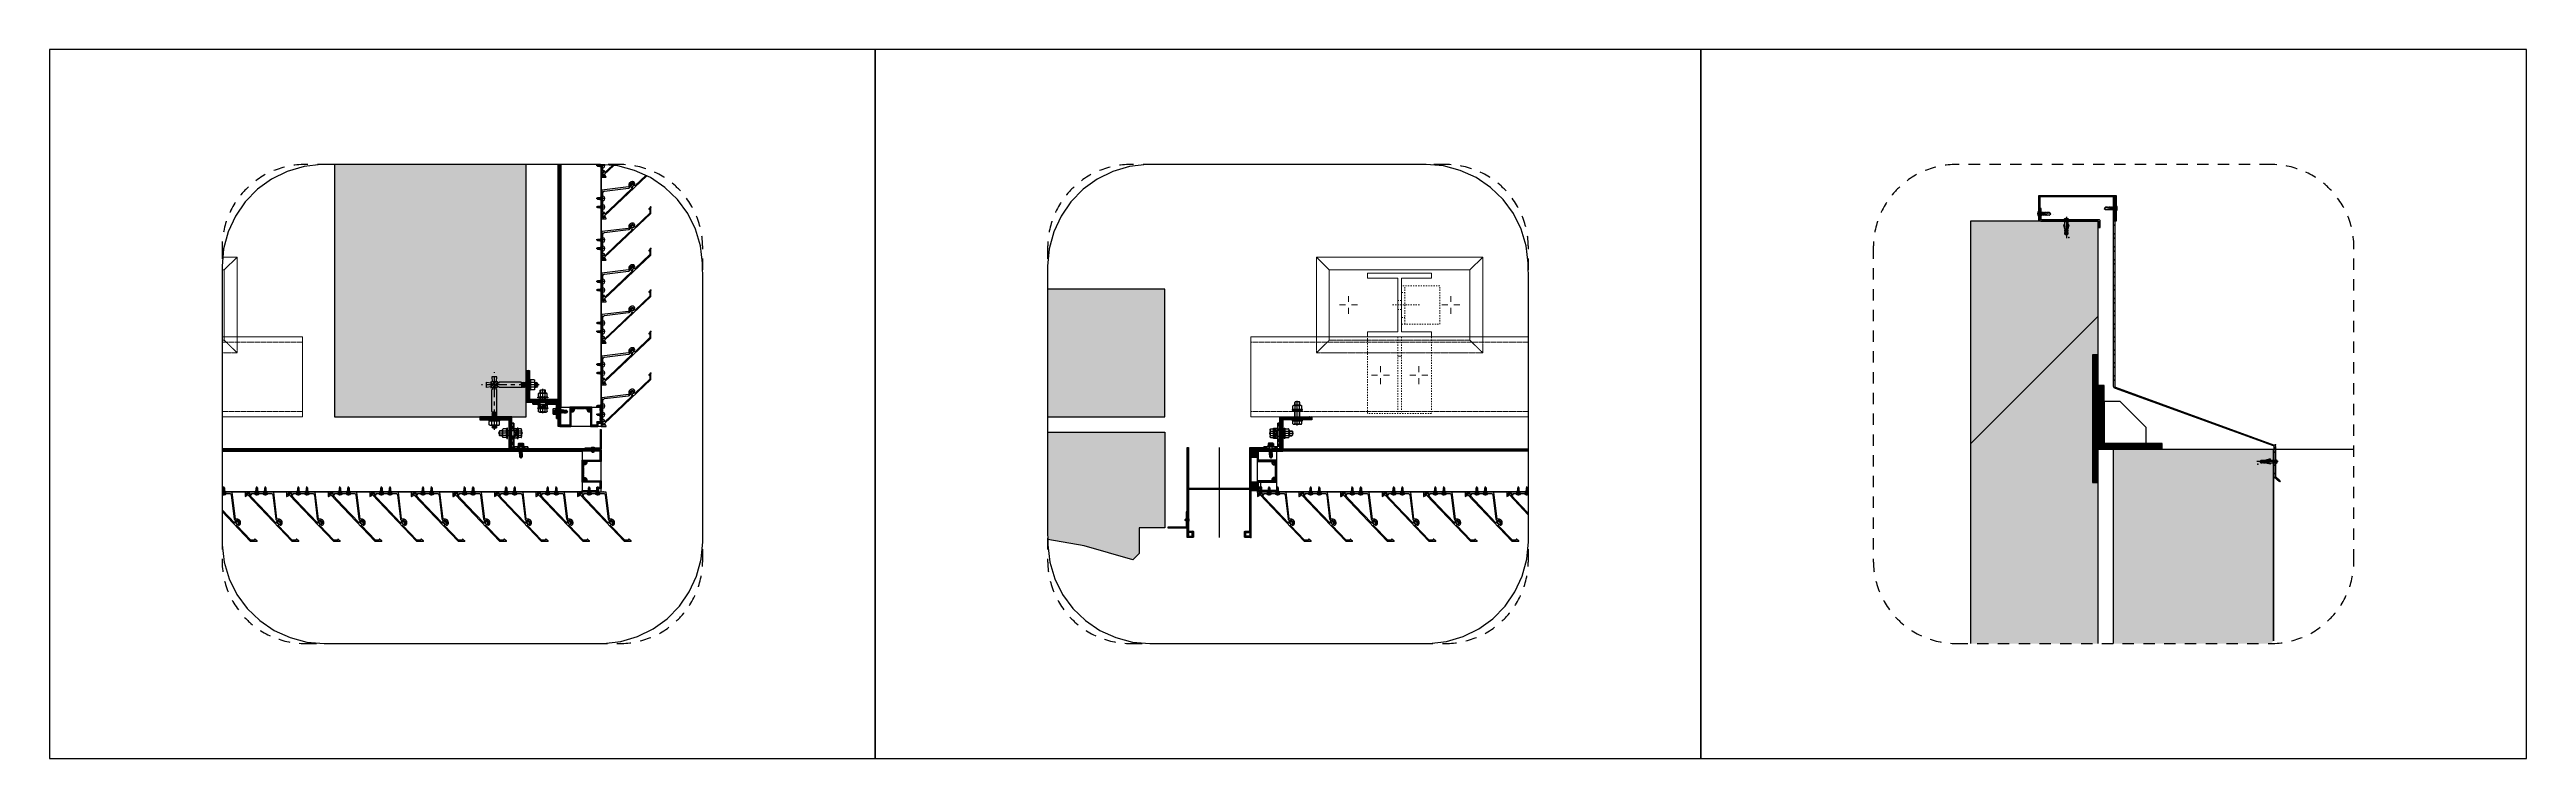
# Model space of a CAD drawing. Header units: millimetres. Extents: x 652554 to 1678317, y -308114 to 170803.
# Drawn here: x 1378468 to 1382343, y -198527 to -197417 of the extents above; entities that cross this region are included whole.
import ezdxf
from ezdxf.xclip import XClip

# ---------------------------------------------------------------- set-up
doc = ezdxf.new("R2010")
doc.units = ezdxf.units.MM
doc.header["$XCLIPFRAME"] = 0
for name, pattern in [('CENTER', [50.8, 31.75, -6.35, 6.35, -6.35]), ('HIDDEN', [0.375, 0.25, -0.125]), ('TA_HL_005.00000', [32.5, 17.75, -14.75]), ('XKITLINE00', [0]), ('XKITLINE02', [4, 2, -2])]:
    doc.linetypes.add(name, pattern=pattern)
doc.layers.get('Defpoints').update_dxf_attribs({"color": 250})
doc.layers.add('000 - 0_SYM_DWG_BUBBLE_DEF_SUB', color=250, linetype='Continuous', plot=False)
doc.layers.add('000 - EXISTING_STEEL-STRUCTURE_DEF_SUB', color=250, linetype='Continuous', plot=False)
for name, color, linetype in [('000 - 0_SYM_DWG_GRID-BUBBLE_MAIN_COLOR_6', 6, 'Continuous'), ('000 - CONCRETE_COL_CUT_COLOR_1', 1, 'Continuous'), ('000 - CONCRETE_COL_CUT_COLOR_5', 5, 'Continuous'), ('000 - CONCRETE_COL_HATCH_', 251, 'Continuous'), ('000 - CONCRETE_COL_MAIN_COLOR_1', 5, 'Continuous'), ('000 - CONCRETE_COL_WIPEOUT_', 250, 'Continuous'), ('000 - CONCRETE_PRECAST_CUT_COLOR_4', 4, 'Continuous'), ('000 - CONCRETE_PRECAST_HATCH_', 251, 'Continuous'), ('000 - CONCRETE_PRECAST_MAIN_COLOR_4', 4, 'Continuous'), ('000 - CONCRETE_PRECAST_SUB_COLOR_1', 1, 'Continuous'), ('000 - CONCRETE_PRECAST_WIPEOUT_', 250, 'Continuous'), ('000 - CONCRETE_WALL_HATCH_', 251, 'Continuous'), ('000 - EXISTING_PRECAST_CUT_COLOR_4', 4, 'Continuous'), ('000 - EXISTING_STEEL-STRUCTURE_CUT_COLOR_4', 4, 'Continuous'), ('000 - EXISTING_STEEL-STRUCTURE_HATCH_', 251, 'Continuous'), ('000 - EXISTING_STEEL-STRUCTURE_HIDDEN_', 251, 'HIDDEN'), ('000 - EXISTING_STEEL-STRUCTURE_MAIN_COLOR_1', 1, 'Continuous'), ('000 - EXISTING_STEEL-STRUCTURE_MAIN_COLOR_2', 2, 'Continuous'), ('000 - EXISTING_STEEL-STRUCTURE_MAIN_COLOR_3', 3, 'Continuous'), ('000 - EXISTING_STEEL-STRUCTURE_WIPEOUT_', 250, 'Continuous'), ('000 - L I N E 0.1', 1, 'Continuous'), ('000 - STRUCTURE_STEEL_ACCESORIES_MAIN_COLOR_2', 1, 'Continuous'), ('000 - STRUCTURE_STEEL_ACCESORIES_WIPEOUT_', 250, 'Continuous'), ('009 - AHP_06_FASTERN_MAIN_COLOR_1', 1, 'Continuous'), ('010 - ASPG_ACCESSORIES_CUT_COLOR_5', 5, 'Continuous'), ('010 - ASPG_ACCESSORIES_HATCH_', 251, 'Continuous'), ('010 - ASPG_ACCESSORIES_MAIN_COLOR_1', 1, 'Continuous'), ('010 - ASPG_ACCESSORIES_MAIN_COLOR_2', 2, 'Continuous'), ('010 - ASPG_ACCESSORIES_SUB_COLOR_1', 1, 'Continuous'), ('010 - ASPG_ACCESSORIES_SUB_COLOR_2', 2, 'Continuous'), ('010 - ASPG_ACCESSORIES_SUB_COLOR_3', 3, 'Continuous'), ('010 - ASPG_ACCESSORIES_SYMBOL_', 251, 'Continuous'), ('010 - ASPG_ACCESSORIES_WIPEOUT_', 250, 'Continuous'), ('010 - ASPG_EXTR_DEF_SUB', 250, 'Continuous'), ('010 - ASPG_EXTR_MAIN_COLOR_2', 2, 'Continuous'), ('010 - ASPG_FASTERN_DEF_SUB', 250, 'Continuous'), ('010 - ASPG_FASTERN_HIDDEN_', 251, 'Continuous'), ('010 - ASPG_FASTERN_MAIN_COLOR_1', 1, 'Continuous'), ('010 - ASPG_FASTERN_SUB_COLOR_2', 2, 'Continuous'), ('010 - ASPG_FASTERN_SUB_COLOR_3', 3, 'Continuous'), ('010 - ASPG_FLASHING_CUT_COLOR_3', 3, 'Continuous'), ('010 - ASPG_FLASHING_CUT_COLOR_4', 4, 'Continuous'), ('010 - ASPG_FLASHING_CUT_COLOR_5', 5, 'Continuous'), ('010 - ASPG_FLASHING_HATCH_', 251, 'Continuous'), ('010 - ASPG_FLASHING_MAIN_COLOR_5', 5, 'Continuous'), ('010 - ASPG_FLASHING_WIPEOUT_', 250, 'Continuous'), ('010 - ASPG_FRAMING_CUT_COLOR_4', 4, 'Continuous'), ('010 - ASPG_FRAMING_DEF_SUB', 250, 'Continuous'), ('010 - ASPG_FRAMING_HATCH_', 251, 'Continuous'), ('010 - ASPG_FRAMING_MAIN_COLOR_2', 2, 'Continuous'), ('010 - ASPG_FRAMING_SUB_COLOR_2', 2, 'Continuous'), ('010 - ASPG_FRAMING_WIPEOUT_', 250, 'Continuous'), ('BOLT & SCREW', 233, 'Continuous'), ('Center Line', 1, 'CENTER')]:
    doc.layers.add(name, color=color, linetype=linetype)
doc.layers.add('12-GRID', color=1, linetype='CENTER', lineweight=13)
doc.layers.add('SCREW', color=8, linetype='Continuous', lineweight=5)
doc.styles.add('Annotative', font='romans.shx')
doc.styles.add('Cetury Gothic', font='swissl.ttf')
pattern_1 = [(270, (1257419.24324, -520041.6224), (0.65495992507, -1.1344238721), [0.7562825814, -1.5125651628]), (30, (1257419.24324, -520041.6224), (0.65495992936, 1.1344238696), [0.7562825814, -1.5125651628]), (330, (1257419.24324, -520041.6224), (1.30991985442, -2.48e-09), [-1.5125651628, 0.7562825814])]
pattern_2 = [(315, (1257419.4929, -520021.6224), (1.3369313545, 1.3369313545), []), (45, (1257419.4929, -520021.6224), (-1.3369313545, 1.3369313545), [])]
pattern_3 = [(270, (1257419.4425, -520043.9224), (0.65495992507, -1.1344238721), [0.7562825814, -1.5125651628]), (30, (1257419.4425, -520043.9224), (0.65495992936, 1.1344238696), [0.7562825814, -1.5125651628]), (330, (1257419.4425, -520043.9224), (1.30991985442, -2.48e-09), [-1.5125651628, 0.7562825814])]
pattern_4 = [(315, (1257419.1929, -520023.9224), (1.3369313545, 1.3369313545), []), (45, (1257419.1929, -520023.9224), (-1.3369313545, 1.3369313545), [])]
pattern_5 = [(315, (-106132.4893, -14494268.6785), (1.01027881362, 1.01027881362), []), (315, (-106132.4893, -14494269.352), (1.01027881362, 1.01027881362), [])]
pattern_6 = [(45, (68845973.911, -106253.634), (-4.0411152545, 4.0411152545), []), (45, (68845976.6053, -106253.634), (-4.0411152545, 4.0411152545), [])]
pattern_7 = [(45, (-109916.95, -109773.86), (-67.35192, 67.35192), [])]
pattern_8 = [(50, (500, -877306.8257), (7.28738676, -0.63756342), [0.762, -8.382]), (355, (500, -877306.826), (-1.40973686, 7.64227381), [0.6096, -6.705623367]), (100.4514447, (500.607, -877306.879), (5.877649884, 7.004710076), [0.64760035, -7.123609784]), (46.1842, (500, -877304.794), (10.84316164, -1.68169312), [1.143, -12.573]), (96.6355576, (500.904, -877304.934), (9.49616536, 9.89704498), [0.97140093, -10.68542433]), (351.1841512, (500, -877304.794), (9.49616536, 9.89704498), [0.91439868, -10.05838928]), (21, (501.016, -877305.3017), (6.06457565, -4.090607927), [0.762, -8.382]), (326, (501.016, -877305.302), (2.472081134, 7.367518645), [0.6096, -6.7056]), (71.451445, (501.5214, -877305.6426), (8.53665677, 3.276910755), [0.64760035, -7.123597504]), (37.5, (500, -877306.8257), (0.12354413, 3.382201555), [0, -6.62432, 0, -6.8072, 0, -6.731]), (7.5, (500, -877306.8257), (2.6727865, 4.007222993), [0, -3.88112, 0, -6.47192, 0, -2.5654]), (327.5, (497.7343, -877306.8257), (5.423623807, -0.22914976), [0, -2.54, 0, -7.9248, 0, -10.5156]), (317.5, (496.7183, -877306.8257), (5.925167255, 1.017059641), [0, -3.302, 0, -5.26288, 0, -7.4676])]

# ---------------------------------------------------------------- blocks, each defined once
blk = doc.blocks.new('*U7238')
at = {"layer": '000 - CONCRETE_COL_HATCH_'}
h = blk.add_hatch(dxfattribs=at)
h.set_pattern_fill('AR-CONC', color=256, scale=0.04)
h.set_pattern_definition([(50, (-3855.6627, -797166.8257), (7.28738676, -0.63756342), [0.762, -8.382]), (355, (-3855.663, -797166.826), (-1.40973686, 7.64227381), [0.6096, -6.70562337]), (100.4514447, (-3855.0554, -797166.879), (5.877649884, 7.004710076), [0.64760035, -7.123609784]), (46.1842, (-3855.663, -797164.794), (10.84316164, -1.68169312), [1.143, -12.573]), (96.6355576, (-3854.759, -797164.934), (9.49616536, 9.89704498), [0.97140093, -10.68542433]), (351.1841512, (-3855.663, -797164.794), (9.49616536, 9.89704498), [0.91439868, -10.05838928]), (21, (-3854.6467, -797165.3017), (6.06457565, -4.090607927), [0.762, -8.382]), (326, (-3854.647, -797165.302), (2.472081134, 7.367518645), [0.6096, -6.7056]), (71.451445, (-3854.141, -797165.6426), (8.53665677, 3.276910755), [0.64760035, -7.123597504]), (37.5, (-3855.6627, -797166.8257), (0.12354413, 3.382201555), [0, -6.62432, 0, -6.8072, 0, -6.731]), (7.5, (-3855.6627, -797166.8257), (2.6727865, 4.007222993), [0, -3.88112, 0, -6.47192, 0, -2.5654]), (327.5, (-3857.9283, -797166.8257), (5.423623807, -0.22914976), [0, -2.54, 0, -7.9248, 0, -10.5156]), (317.5, (-3858.9443, -797166.8257), (5.925167255, 1.01705964), [0, -3.302, 0, -5.26288, 0, -7.4676])])
h.paths.add_polyline_path([(0, 0), (-150, 0), (-150, 40), (-190, 40), (-200, 50), (-178.2, 125.9), (-162.6, 213.2), (-153.1, 301.4), (-150, 390), (-153.1, 478.6), (-162.6, 566.8), (-178.2, 654.1), (-200, 740), (-178.2, 825.9), (-162.6, 913.2), (-153.1, 1001.4), (-150, 1090), (-153.1, 1178.6), (-162.6, 1266.8), (-178.2, 1354.1), (-200, 1430), (-190, 1440), (-150, 1440), (-150, 1480), (0, 1480)])
at = {"layer": '000 - CONCRETE_COL_CUT_COLOR_1', "color": 0, "lineweight": -2}
blk.add_lwpolyline([(0, 0), (-150, 0), (-150, 40), (-190, 40), (-200, 50), (-178.2, 125.9), (-162.6, 213.2), (-153.1, 301.4), (-150, 390), (-153.1, 478.6), (-162.6, 566.8), (-178.2, 654.1), (-200, 740), (-178.2, 825.9), (-162.6, 913.2), (-153.1, 1001.4), (-150, 1090), (-153.1, 1178.6), (-162.6, 1266.8), (-178.2, 1354.1), (-200, 1430), (-190, 1440), (-150, 1440), (-150, 1480), (0, 1480), (0, 1480), (0, 1480), (0, 1480), (0, 1480), (0, 1480), (0, 1480), (0, 1480), (0, 1480), (0, 1480), (0, 1480), (0, 1480), (0, 1480), (0, 1480), (0, 1480), (0, 1480), (0, 1480), (0, 1480), (0, 1480), (0, 1480), (0, 1480), (0, 1480), (0, 1480), (0, 1480)], close=True, dxfattribs=at)
blk = doc.blocks.new('*U7352')
at = {"layer": '12-GRID', "color": 8, "linetype": 'CENTER'}
for p, q in [((0, -6.2), (0, 2.2)), ((-4.2, -2), (4.2, -2))]:
    blk.add_line(p, q, dxfattribs=at)
at = {"layer": 'BOLT & SCREW'}
for p, q in [((-0.6, -1.8), (-1.8, -1.6)), ((-0.6, -2.2), (-1.8, -2.4)), ((-0.5, -1.8), (-0.9, -1.6)), ((-0.5, -2.2), (-0.9, -2.4)), ((-0.2, -1.4), (-0.4, -0.2)), ((-0.2, -1.5), (-0.4, -1.1)), ((-0.2, -2.5), (-0.4, -2.9)), ((-0.2, -2.6), (-0.4, -3.8)), ((0.2, -1.4), (0.4, -0.2)), ((0.2, -1.5), (0.4, -1.1)), ((0.4, -2.9), (0.2, -2.5)), ((0.2, -2.6), (0.4, -3.8)), ((0.5, -1.8), (0.9, -1.6)), ((0.5, -2.2), (0.9, -2.4)), ((0.6, -1.8), (1.8, -1.6)), ((0.6, -2.2), (1.8, -2.4))]:
    blk.add_line(p, q, dxfattribs=at)
for points in [[(-1.8, -1.6), (-0.9, -1.6, 0.414214), (-0.4, -1.1), (-0.4, -0.2), (0.4, -0.2), (0.4, -1.1, 0.414214), (0.9, -1.6), (1.8, -1.6), (1.8, -2.4), (0.9, -2.4, 0.414214), (0.4, -2.9), (0.4, -3.8), (-0.4, -3.8), (-0.4, -2.9, 0.414214), (-0.9, -2.4), (-1.8, -2.4)], [(0.2, -2.5, -0.414214), (0.5, -2.2), (0.6, -2.2), (0.6, -1.8), (0.5, -1.8, -0.414214), (0.2, -1.5), (0.2, -1.4), (-0.2, -1.4), (-0.2, -1.5, -0.414214), (-0.5, -1.8), (-0.6, -1.8), (-0.6, -2.2), (-0.5, -2.2, -0.414214), (-0.2, -2.5), (-0.2, -2.6), (0.2, -2.6)]]:
    blk.add_lwpolyline(points, format="xyb", close=True, dxfattribs=at)
blk.add_circle((0, -2), 3.5, dxfattribs=at)
blk = doc.blocks.new('000_ASPG_TYP_FILES_20260218-010703_FRAME_EXTR_')
at = {"layer": '010 - ASPG_FRAMING_HATCH_'}
h = blk.add_hatch(dxfattribs=at)
h.set_pattern_fill('ANSI32', color=256, scale=0.1, angle=180)
edge = h.paths.add_edge_path()
edge.add_line((2, 16), (2, 2))
edge.add_line((2, 2), (39.7, 2))
edge.add_arc((39.7, 1.7), 0.3, 0, 90, ccw=False)
edge.add_line((40, 1.7), (40, 0.3))
edge.add_arc((39.7, 0.3), 0.3, -90, 0, ccw=False)
edge.add_line((39.7, 0), (0.3, 0))
edge.add_arc((0.3, 0.3), 0.3, 180, 270, ccw=False)
edge.add_line((0, 0.3), (0, 17.7))
edge.add_arc((0.3, 17.7), 0.3, 90, 180, ccw=False)
edge.add_line((0.3, 18), (22.6, 18))
edge.add_arc((22.6, 18.5), 0.5, 270, 380.2095)
edge.add_arc((26.2, 19.8), 3.35, 182.0638, 200.2095, ccw=False)
edge.add_arc((23.6, 19.7), 0.76, 2.0638, 182.0638, ccw=False)
edge.add_arc((26.2, 19.8), 1.83, 182.0638, 447.9362)
edge.add_arc((26.3, 22.4), 0.76, 87.9362, 267.9362, ccw=False)
edge.add_arc((26.2, 19.8), 3.35, 69.7905, 87.9362, ccw=False)
edge.add_arc((27.5, 23.4), 0.5, 249.7905, 360)
edge.add_line((28, 23.4), (28, 26.7))
edge.add_line((28, 26.7), (28.5, 27.2))
edge.add_line((28.5, 27.2), (28, 27.7))
edge.add_line((28, 27.7), (28, 38.6))
edge.add_line((28, 38.6), (28.5, 39.1))
edge.add_line((28.5, 39.1), (28, 39.6))
edge.add_line((28, 39.6), (28, 42.9))
edge.add_arc((27.5, 42.9), 0.5, 0, 110.2095)
edge.add_arc((26.2, 46.5), 3.35, 272.0638, 290.2095, ccw=False)
edge.add_arc((26.3, 43.9), 0.76, 92.0638, 272.0638, ccw=False)
edge.add_arc((26.2, 46.5), 1.83, 272.0638, 537.9362)
edge.add_arc((23.6, 46.6), 0.76, 177.9362, 357.9362, ccw=False)
edge.add_arc((26.2, 46.5), 3.35, 159.7905, 177.9362, ccw=False)
edge.add_arc((22.6, 47.8), 0.5, 339.7905, 450)
edge.add_line((22.6, 48.3), (0.3, 48.3))
edge.add_arc((0.3, 48.6), 0.3, 180, 270, ccw=False)
edge.add_line((0, 48.6), (0, 60))
edge.add_arc((0.3, 60), 0.3, 90, 180, ccw=False)
edge.add_line((0.3, 60.3), (5, 60.3))
edge.add_line((5, 60.3), (5, 65))
edge.add_arc((5.3, 65), 0.3, 90, 180, ccw=False)
edge.add_line((5.3, 65.3), (30, 65.3))
edge.add_line((30, 65.3), (30, 63.6))
edge.add_arc((29.7, 63.6), 0.3, -90, 0, ccw=False)
edge.add_line((29.7, 63.3), (7.3, 63.3))
edge.add_arc((7.3, 63), 0.3, 90, 180)
edge.add_line((7, 63), (7, 58.3))
edge.add_line((7, 58.3), (2.3, 58.3))
edge.add_arc((2.3, 58), 0.3, 90, 180)
edge.add_line((2, 58), (2, 50.6))
edge.add_arc((2.3, 50.6), 0.3, 180, 270)
edge.add_line((2.3, 50.3), (29.7, 50.3))
edge.add_arc((29.7, 50), 0.3, 0, 90, ccw=False)
edge.add_line((30, 50), (30, 26.7))
edge.add_line((30, 26.7), (30, 16.3))
edge.add_arc((29.7, 16.3), 0.3, -90, 0, ccw=False)
edge.add_line((29.7, 16), (2, 16))
at = {"layer": '010 - ASPG_FRAMING_CUT_COLOR_4'}
blk.add_lwpolyline([(2, 16), (2, 2), (39.7, 2, -0.414214), (40, 1.7), (40, 0.3, -0.414214), (39.7, 0), (0.3, 0, -0.414214), (0, 0.3), (0, 17.7, -0.414214), (0.3, 18), (22.6, 18, 0.52173), (23, 18.7, -0.079342), (22.8, 19.7, -1), (24.3, 19.8, 2.296346), (26.2, 21.7, -1), (26.3, 23.2, -0.079342), (27.3, 23, 0.52173), (28, 23.4), (28, 26.7), (28.5, 27.2), (28, 27.7), (28, 38.6), (28.5, 39.1), (28, 39.6), (28, 42.9, 0.52173), (27.3, 43.3, -0.079342), (26.3, 43.1, -1), (26.2, 44.6, 2.296346), (24.3, 46.5, -1), (22.8, 46.6, -0.079342), (23, 47.6, 0.52173), (22.6, 48.3), (0.3, 48.3, -0.414214), (0, 48.6), (0, 60, -0.414214), (0.3, 60.3), (5, 60.3), (5, 65, -0.414214), (5.3, 65.3), (30, 65.3), (30, 63.6, -0.414214), (29.7, 63.3), (7.3, 63.3, 0.414214), (7, 63), (7, 58.3), (2.3, 58.3, 0.414214), (2, 58), (2, 50.6, 0.414214), (2.3, 50.3), (29.7, 50.3, -0.414214), (30, 50), (30, 26.7), (30, 16.3, -0.414214), (29.7, 16)], format="xyb", close=True, dxfattribs=at)
for p in [(26.2, 48.5), (26.2, 21.8)]:
    blk.add_blockref('*U7352', p)
blk = doc.blocks.new('*U7354')
at = {"layer": '010 - ASPG_FRAMING_HATCH_', "transparency": 33554585}
h = blk.add_hatch(dxfattribs=at)
h.set_pattern_fill('ANSI32', color=256, scale=0.25)
edge = h.paths.add_edge_path()
edge.add_line((2, -50), (2, -75))
edge.add_line((2, -75), (0, -75))
edge.add_line((0, -75), (0, -49))
edge.add_arc((1, -49), 1, 90, 180, ccw=False)
edge.add_line((1, -48), (63, -48))
edge.add_arc((63, -47), 1, 270, 360)
edge.add_line((64, -47), (64, 47))
edge.add_arc((63, 47), 1, 0, 90)
edge.add_line((63, 48), (1, 48))
edge.add_arc((1, 49), 1, 180, 270, ccw=False)
edge.add_line((0, 49), (0, 75))
edge.add_line((0, 75), (2, 75))
edge.add_line((2, 75), (2, 50))
edge.add_line((2, 50), (141, 50))
edge.add_line((141, 50), (141, 41))
edge.add_arc((140, 41), 1, 270, 360, ccw=False)
edge.add_line((140, 40), (132, 40))
edge.add_arc((132, 41), 1, 180, 270, ccw=False)
edge.add_line((131, 41), (131, 47))
edge.add_arc((130, 47), 1, 0, 90)
edge.add_line((130, 48), (67, 48))
edge.add_arc((67, 47), 1, 90, 180)
edge.add_line((66, 47), (66, -47))
edge.add_arc((67, -47), 1, 180, 270)
edge.add_line((67, -48), (130, -48))
edge.add_arc((130, -47), 1, 270, 360)
edge.add_line((131, -47), (131, -41))
edge.add_arc((132, -41), 1, 90, 180, ccw=False)
edge.add_line((132, -40), (140, -40))
edge.add_arc((140, -41), 1, 0, 90, ccw=False)
edge.add_line((141, -41), (141, -50))
edge.add_line((141, -50), (2, -50))
h.paths.add_polyline_path([(139, 48), (139, 42), (133, 42), (133, 48)], flags=16)
h.paths.add_polyline_path([(139, -48), (139, -42), (133, -42), (133, -48)], flags=16)
at = {"layer": '010 - ASPG_FRAMING_HATCH_'}
h = blk.add_hatch(dxfattribs=at)
h.set_pattern_fill('ANSI37', color=256, scale=0.595498, angle=-90)
h.set_pattern_definition(pattern_4)
edge = h.paths.add_edge_path()
edge.add_ellipse((11.5, 55), major_axis=(0, -5), ratio=0.644482, start_angle=180, end_angle=360, ccw=False)
edge.add_line((11.5, 60), (2, 60))
edge.add_arc((-7.9, 55), 11.1, -26.7963, 26.7963, ccw=False)
edge.add_line((2, 50), (11.5, 50))
h = blk.add_hatch(dxfattribs=at)
h.set_pattern_fill('HONEY', color=256, scale=0.238199, angle=-90)
h.set_pattern_definition(pattern_3)
edge = h.paths.add_edge_path()
edge.add_ellipse((11.8, 55), major_axis=(0, -5), ratio=0.644482, start_angle=0, end_angle=360, ccw=False)
h = blk.add_hatch(dxfattribs=at)
h.set_pattern_fill('HONEY', color=256, scale=0.238199, angle=-90)
h.set_pattern_definition(pattern_1)
edge = h.paths.add_edge_path()
edge.add_ellipse((57.5, 55), major_axis=(0, -5), ratio=0.644482, start_angle=0, end_angle=360)
h = blk.add_hatch(dxfattribs=at)
h.set_pattern_fill('ANSI37', color=256, scale=0.595498, angle=-90)
h.set_pattern_definition(pattern_2)
edge = h.paths.add_edge_path()
edge.add_ellipse((57.8, 55), major_axis=(0, -5), ratio=0.644482, start_angle=0, end_angle=180)
edge.add_line((57.8, 60), (62, 60))
edge.add_arc((62, 60.3), 0.3, -90, 0)
edge.add_line((62.3, 60.3), (62.3, 61))
edge.add_line((62.3, 61), (61.8, 61.5))
edge.add_line((61.8, 61.5), (62.3, 62))
edge.add_line((62.3, 62), (61.8, 62.5))
edge.add_line((61.8, 62.5), (62.3, 63))
edge.add_line((62.3, 63), (61.8, 63.5))
edge.add_line((61.8, 63.5), (62.3, 64))
edge.add_line((62.3, 64), (62.3, 65))
edge.add_line((62.3, 65), (63.3, 65))
edge.add_line((63.3, 65), (63.8, 65.5))
edge.add_line((63.8, 65.5), (64.3, 65))
edge.add_line((64.3, 65), (64.8, 65.5))
edge.add_line((64.8, 65.5), (65.3, 65))
edge.add_line((65.3, 65), (65.8, 65.5))
edge.add_line((65.8, 65.5), (66.3, 65))
edge.add_line((66.3, 65), (67, 65))
edge.add_arc((67, 65.3), 0.3, -90, 0)
edge.add_line((67.3, 65.3), (67.3, 60))
edge.add_arc((77.2, 55), 11.1, 153.2037, 206.7963)
edge.add_line((67.3, 50), (57.8, 50))
h = blk.add_hatch(dxfattribs=at)
h.set_pattern_fill('ANSI37', color=256, scale=0.595498, angle=-90)
h.set_pattern_definition(pattern_4)
edge = h.paths.add_edge_path()
edge.add_ellipse((11.5, -55), major_axis=(0, 5), ratio=0.644482, start_angle=0, end_angle=180)
edge.add_line((11.5, -60), (2, -60))
edge.add_arc((-7.9, -55), 11.1, 333.2037, 386.7963)
edge.add_line((2, -50), (11.5, -50))
h = blk.add_hatch(dxfattribs=at)
h.set_pattern_fill('HONEY', color=256, scale=0.238199, angle=-90)
h.set_pattern_definition(pattern_3)
edge = h.paths.add_edge_path()
edge.add_ellipse((11.8, -55), major_axis=(0, 5), ratio=0.644482, start_angle=0, end_angle=360)
h = blk.add_hatch(dxfattribs=at)
h.set_pattern_fill('HONEY', color=256, scale=0.238199, angle=-90)
h.set_pattern_definition(pattern_1)
edge = h.paths.add_edge_path()
edge.add_ellipse((57.5, -55), major_axis=(0, 5), ratio=0.644482, start_angle=0, end_angle=360, ccw=False)
h = blk.add_hatch(dxfattribs=at)
h.set_pattern_fill('ANSI37', color=256, scale=0.595498, angle=-90)
h.set_pattern_definition(pattern_2)
edge = h.paths.add_edge_path()
edge.add_ellipse((57.8, -55), major_axis=(0, 5), ratio=0.644482, start_angle=180, end_angle=360, ccw=False)
edge.add_line((57.8, -60), (62, -60))
edge.add_arc((62, -60.3), 0.3, 360, 450, ccw=False)
edge.add_line((62.3, -60.3), (62.3, -61))
edge.add_line((62.3, -61), (61.8, -61.5))
edge.add_line((61.8, -61.5), (62.3, -62))
edge.add_line((62.3, -62), (61.8, -62.5))
edge.add_line((61.8, -62.5), (62.3, -63))
edge.add_line((62.3, -63), (61.8, -63.5))
edge.add_line((61.8, -63.5), (62.3, -64))
edge.add_line((62.3, -64), (62.3, -65))
edge.add_line((62.3, -65), (63.3, -65))
edge.add_line((63.3, -65), (63.8, -65.5))
edge.add_line((63.8, -65.5), (64.3, -65))
edge.add_line((64.3, -65), (64.8, -65.5))
edge.add_line((64.8, -65.5), (65.3, -65))
edge.add_line((65.3, -65), (65.8, -65.5))
edge.add_line((65.8, -65.5), (66.3, -65))
edge.add_line((66.3, -65), (67, -65))
edge.add_arc((67, -65.3), 0.3, 360, 450, ccw=False)
edge.add_line((67.3, -65.3), (67.3, -60))
edge.add_arc((77.2, -55), 11.1, 153.2037, 206.7963, ccw=False)
edge.add_line((67.3, -50), (57.8, -50))
at = {"layer": '010 - ASPG_FASTERN_DEF_SUB'}
blk.add_point((0, 0), dxfattribs=at)
at = {"layer": '010 - ASPG_FRAMING_CUT_COLOR_4'}
blk.add_lwpolyline([(2, -50), (2, -75), (0, -75), (0, -49, -0.414214), (1, -48), (63, -48, 0.414214), (64, -47), (64, 47, 0.414214), (63, 48), (1, 48, -0.414214), (0, 49), (0, 75), (2, 75), (2, 50), (141, 50), (141, 41, -0.414214), (140, 40), (132, 40, -0.414214), (131, 41), (131, 47, 0.414214), (130, 48), (67, 48, 0.414214), (66, 47), (66, -47, 0.414214), (67, -48), (130, -48, 0.414214), (131, -47), (131, -41, -0.414214), (132, -40), (140, -40, -0.414214), (141, -41), (141, -50)], format="xyb", close=True, dxfattribs=at)
for points in [[(139, 48), (139, 42), (133, 42), (133, 48)], [(139, -48), (139, -42), (133, -42), (133, -48)]]:
    blk.add_lwpolyline(points, close=True, dxfattribs=at)
at = {"layer": '010 - ASPG_FRAMING_DEF_SUB', "transparency": 33554508}
blk.add_line((136.5, 0), (-4.5, 0), dxfattribs=at)
at = {"layer": '010 - ASPG_FRAMING_DEF_SUB', "transparency": 33554457}
for points in [[(2, 50), (15, 50), (15, 60), (2, 60)], [(54.3, 50), (67.3, 50), (67.3, 65.5), (54.3, 65.5)], [(2, -50), (15, -50), (15, -60), (2, -60)], [(54.3, -50), (67.3, -50), (67.3, -65.5), (54.3, -65.5)]]:
    blk.add_lwpolyline(points, close=True, dxfattribs=at)
at = {"layer": '010 - ASPG_FRAMING_SUB_COLOR_2'}
for points in [[(11.8, 50), (2, 50, 0.238199), (2, 60), (11.8, 60)], [(57.5, 50), (67.3, 50, -0.238199), (67.3, 60), (67.3, 65.3, -0.414214), (67, 65), (66.3, 65), (65.8, 65.5), (65.3, 65), (64.8, 65.5), (64.3, 65), (63.8, 65.5), (63.3, 65), (62.3, 65), (62.3, 64), (61.8, 63.5), (62.3, 63), (61.8, 62.5), (62.3, 62), (61.8, 61.5), (62.3, 61), (62.3, 60.3, -0.414214), (62, 60), (57.5, 60)], [(11.8, -50), (2, -50, -0.238199), (2, -60), (11.8, -60)], [(57.5, -50), (67.3, -50, 0.238199), (67.3, -60), (67.3, -65.3, 0.414214), (67, -65), (66.3, -65), (65.8, -65.5), (65.3, -65), (64.8, -65.5), (64.3, -65), (63.8, -65.5), (63.3, -65), (62.3, -65), (62.3, -64), (61.8, -63.5), (62.3, -63), (61.8, -62.5), (62.3, -62), (61.8, -61.5), (62.3, -61), (62.3, -60.3, 0.414214), (62, -60), (57.5, -60)]]:
    blk.add_lwpolyline(points, format="xyb", dxfattribs=at)
at = {"layer": '010 - ASPG_FRAMING_SUB_COLOR_2', "extrusion": (0, 0, -1)}
for centre, major_axis in [((11.8, 55), (0, -5)), ((57.5, -55), (0, 5))]:
    blk.add_ellipse(centre, major_axis=major_axis, ratio=0.644482, dxfattribs=at)
at = {"layer": '010 - ASPG_FRAMING_SUB_COLOR_2'}
for centre, major_axis in [((57.5, 55), (0, -5)), ((11.8, -55), (0, 5))]:
    blk.add_ellipse(centre, major_axis=major_axis, ratio=0.644482, dxfattribs=at)
blk = doc.blocks.new('PZG35-9D5')
at = {"layer": 'Center Line'}
blk.add_line((0, 3.7), (0, -10.5), dxfattribs=at)
at = {"layer": 'SCREW', "color": 8}
for p, q in [((-1.4, 0), (-1.4, -1.1)), ((1.4, 0), (1.4, -0.6)), ((-1.9, -1.4), (1.9, -0.9)), ((-1.9, -1.4), (-1.4, -1.1)), ((-1.9, -1.4), (-1.4, -1.7)), ((-1.9, -2.7), (1.9, -2.2)), ((-1.9, -2.7), (-1.4, -2.4)), ((-1.9, -2.7), (-1.4, -3)), ((-1.9, -4), (-1.4, -3.7)), ((-1.9, -4), (-1, -3.9)), ((-1.9, -4), (-1.4, -4.3)), ((-1.4, -1.1), (1.4, -0.6)), ((-1.4, -1.7), (1.4, -1.2)), ((-1.4, -1.7), (-1.4, -2.4)), ((-1.4, -2.4), (1.4, -1.9)), ((-1.4, -3), (1.4, -2.5)), ((-1.4, -3), (-1.4, -3.7)), ((-1.4, -3.7), (-0.8, -3.6)), ((-1.4, -4.3), (-1.4, -8.1)), ((-1.4, -4.3), (-1.2, -4.3)), ((0, -9.5), (-1.4, -8.1)), ((0, -9.5), (1.4, -8.1)), ((0.6, -3.3), (1.4, -3.2)), ((0.7, -3.7), (1.9, -3.5)), ((0.7, -3.9), (1.4, -3.8)), ((0.7, -4.6), (1.4, -4.5)), ((0.7, -5), (1.9, -4.8)), ((0.7, -5.2), (1.4, -5.1)), ((1.9, -0.9), (1.4, -0.6)), ((1.9, -0.9), (1.4, -1.2)), ((1.4, -1.2), (1.4, -1.9)), ((1.9, -2.2), (1.4, -1.9)), ((1.9, -2.2), (1.4, -2.5)), ((1.4, -2.5), (1.4, -3.2)), ((1.9, -3.5), (1.4, -3.2)), ((1.9, -3.5), (1.4, -3.8)), ((1.4, -3.8), (1.4, -4.5)), ((1.9, -4.8), (1.4, -4.5)), ((1.9, -4.8), (1.4, -5.1)), ((1.4, -5.1), (1.4, -8.1))]:
    blk.add_line(p, q, dxfattribs=at)
blk.add_lwpolyline([(0, -9.5), (0.7, -5.2), (0.7, -3.6, 0.417657), (0.4, -3.3, 0.108102), (-0.8, -3.6), (-1.4, -4.7)], format="xyb", dxfattribs=at)
blk = doc.blocks.new('*U7353')
at = {"layer": 'SCREW', "color": 6}
blk.add_lwpolyline([(3, 1.8, 0.09906), (0.8, 2.5), (0.8, 2.3), (-0.8, 2.3), (-0.8, 2.5, 0.09906), (-3, 1.8, 0.266588), (-3.5, 1), (-3.5, 0.2, 0.414214), (-3.3, 0), (3.3, 0, 0.414214), (3.5, 0.2), (3.5, 1, 0.266588)], format="xyb", close=True, dxfattribs=at)
at = {"layer": 'SCREW'}
blk.add_blockref('PZG35-9D5', (0, 0), dxfattribs=at)
blk = doc.blocks.new('*U7356')
blk.add_point((0, 0))
at = {"layer": '010 - ASPG_ACCESSORIES_MAIN_COLOR_1'}
blk.add_lwpolyline([(-39.7, -0.6, 0.414214), (-40, -0.9), (-40, -7.4, 0.57735), (-39.7, -7.6), (-36.6, -5.8, 0.767327), (-36.8, -5.3), (-37.9, -5.3, -0.414214), (-38.2, -5), (-38.2, -2.8, -0.414214), (-38, -2.6), (-32.2, -2.6, -0.388879), (-32, -2.8), (-31.8, -4.3, 0.388879), (-31.3, -4.8), (-30.3, -4.8, 0.414214), (-30, -4.5), (-30, -2.9, -0.414214), (-29.7, -2.6), (0.4, -2.6, -0.378969), (3.4, -5.2), (8, -42.5, 0.446593), (11.6, -45.1, -0.489802), (16.1, -48.7), (16.1, -49.4, -0.18248), (15.8, -50, -0.267949), (15.3, -50.2, 1.122115), (15.1, -52.3, 0.405004), (18.1, -49.4), (18.1, -48.7, 0.489805), (11.2, -43.1, -0.446597), (9.9, -42.3), (4.9, -0.8, 0.364176), (4.6, -0.6)], format="xyb", close=True, dxfattribs=at)
at = {"layer": '010 - ASPG_EXTR_DEF_SUB'}
for p in [(-40, -0.5), (43.4, -76.9), (43.4, -77.5)]:
    blk.add_point(p, dxfattribs=at)
at = {"layer": '010 - ASPG_EXTR_MAIN_COLOR_2'}
blk.add_lwpolyline([(11.4, -48.2), (11.5, -47.4), (12.2, -47.6), (12.3, -46.8, -0.535538), (14.2, -49.2, 0.991572), (15.7, -49.6, 1.157025), (8.8, -48.8, -0.688558), (8.3, -49), (-17.1, -22.2), (-32.3, -6.1), (-32.3, -2.9, 0.414312), (-32.6, -2.6), (-37.5, -2.6, 0.414116), (-37.8, -2.9), (-37.8, -4.3, 0.414214), (-37.5, -4.6), (-36, -4.6, -0.205895), (-35.8, -4.7), (33.2, -77.5), (43.1, -77.5, 0.668179), (43.4, -77), (40.5, -74.2, 0.668179), (40, -74.4), (40, -76), (33.9, -76), (11.9, -52.8, -0.558354), (12.1, -52, 0.766275), (12, -50.4, -0.438583), (10.7, -48.1)], format="xyb", close=True, dxfattribs=at)
at = {"layer": 'SCREW', "rotation": 180}
for p in [(-21.6, -2.5), (-8.2, -2.5)]:
    blk.add_blockref('*U7353', p, dxfattribs=at)
blk = doc.blocks.new('*U7250')
blk.add_wipeout([(1397.3, 4), (60, 4), (60, 69.3), (1397.3, 69.3)]).dxf.layer = '010 - ASPG_FRAMING_WIPEOUT_'
at = {"color": 1}
blk.add_point((60, 69.5), dxfattribs=at)
at = {"layer": '010 - ASPG_FRAMING_MAIN_COLOR_2'}
blk.add_lwpolyline([(1367.3, 69.3), (90, 69.3), (90, 6), (1367.3, 6)], close=True, dxfattribs=at)
at = {"layer": '010 - ASPG_FRAMING_SUB_COLOR_2'}
for points in [[(1397.3, 4), (60, 4), (60, 69.3), (1397.3, 69.3)], [(60, 2), (60, 4), (1397.3, 4), (1397.3, 2)]]:
    blk.add_lwpolyline(points, close=True, dxfattribs=at)
at = {"transparency": 33554559, "xscale": -1, "rotation": 270}
blk.add_blockref('*U7354', (0, 0), dxfattribs=at)
at = {"color": 1, "rotation": 180}
for p in [(120.3, 69.3), (185.3, 69.3), (250.3, 69.3), (315.3, 69.3), (380.3, 69.3), (445.3, 69.3), (510.3, 69.3), (575.3, 69.3), (640.3, 69.3), (705.3, 69.3), (770.3, 69.3), (835.3, 69.3), (900.3, 69.3), (965.3, 69.3), (1030.3, 69.3), (1095.3, 69.3), (1160.3, 69.3), (1225.3, 69.3), (1290.3, 69.3), (1355.3, 69.3)]:
    blk.add_blockref('*U7356', p, dxfattribs=at)
blk.add_blockref('000_ASPG_TYP_FILES_20260218-010703_FRAME_EXTR_', (60, 4))
at = {"xscale": -1}
blk.add_blockref('000_ASPG_TYP_FILES_20260218-010703_FRAME_EXTR_', (1397.3, 4), dxfattribs=at)
blk = doc.blocks.new('000_ASPG_TYP_FILES_FRAMING_EXTR_BREAKLINE_TYPE_2')
at = {"layer": '010 - ASPG_FRAMING_HATCH_', "transparency": 33554585}
h = blk.add_hatch(dxfattribs=at)
h.set_pattern_fill('ANSI32', color=256, scale=0.25)
h.paths.add_polyline_path([(131, 91, 0.414214), (132, 90), (140, 90, 0.414214), (141, 91), (141, 100), (2, 100), (2, 125), (0, 125), (0, 99, 0.414214), (1, 98), (63, 98, -0.414214), (64, 97), (64, 3, -0.414214), (63, 2), (0, 2), (0, 0), (141, 0), (141, 9, 0.414214), (140, 10), (132, 10, 0.414214), (131, 9), (131, 3, -0.414214), (130, 2), (67, 2, -0.414214), (66, 3), (66, 97, -0.414214), (67, 98), (130, 98, -0.414214), (131, 97)])
h.paths.add_polyline_path([(133, 92), (133, 98), (139, 98), (139, 92)], flags=16)
h.paths.add_polyline_path([(133, 8), (139, 8), (139, 2), (133, 2)], flags=16)
at = {"layer": '010 - ASPG_FRAMING_HATCH_'}
h = blk.add_hatch(dxfattribs=at)
h.set_pattern_fill('ANSI37', color=256, scale=0.595498, angle=-90)
h.set_pattern_definition([(315, (1257419.1929, -519973.9224), (1.3369313545, 1.3369313545), []), (45, (1257419.1929, -519973.9224), (-1.3369313545, 1.3369313545), [])])
edge = h.paths.add_edge_path()
edge.add_ellipse((11.5, 105), major_axis=(0, -5), ratio=0.644482, start_angle=180, end_angle=360, ccw=False)
edge.add_line((11.5, 110), (2, 110))
edge.add_arc((-7.9, 105), 11.1, -26.7963, 26.7963, ccw=False)
edge.add_line((2, 100), (11.5, 100))
h = blk.add_hatch(dxfattribs=at)
h.set_pattern_fill('HONEY', color=256, scale=0.238199, angle=-90)
h.set_pattern_definition([(270, (1257419.4425, -519993.9224), (0.65495992507, -1.1344238721), [0.7562825814, -1.5125651628]), (30, (1257419.4425, -519993.9224), (0.65495992936, 1.1344238696), [0.7562825814, -1.5125651628]), (330, (1257419.4425, -519993.9224), (1.30991985442, -2.48e-09), [-1.5125651628, 0.7562825814])])
edge = h.paths.add_edge_path()
edge.add_ellipse((11.8, 105), major_axis=(0, -5), ratio=0.644482, start_angle=0, end_angle=360, ccw=False)
h = blk.add_hatch(dxfattribs=at)
h.set_pattern_fill('HONEY', color=256, scale=0.238199, angle=-90)
h.set_pattern_definition([(270, (1257419.24324, -519991.6224), (0.65495992507, -1.1344238721), [0.7562825814, -1.5125651628]), (30, (1257419.24324, -519991.6224), (0.65495992936, 1.1344238696), [0.7562825814, -1.5125651628]), (330, (1257419.24324, -519991.6224), (1.30991985442, -2.48e-09), [-1.5125651628, 0.7562825814])])
edge = h.paths.add_edge_path()
edge.add_ellipse((57.5, 105), major_axis=(0, -5), ratio=0.644482, start_angle=0, end_angle=360)
h = blk.add_hatch(dxfattribs=at)
h.set_pattern_fill('ANSI37', color=256, scale=0.595498, angle=-90)
h.set_pattern_definition([(315, (1257419.4929, -519971.6224), (1.3369313545, 1.3369313545), []), (45, (1257419.4929, -519971.6224), (-1.3369313545, 1.3369313545), [])])
edge = h.paths.add_edge_path()
edge.add_ellipse((57.8, 105), major_axis=(0, -5), ratio=0.644482, start_angle=0, end_angle=180)
edge.add_line((57.8, 110), (62, 110))
edge.add_arc((62, 110.3), 0.3, -90, 0)
edge.add_line((62.3, 110.3), (62.3, 111))
edge.add_line((62.3, 111), (61.8, 111.5))
edge.add_line((61.8, 111.5), (62.3, 112))
edge.add_line((62.3, 112), (61.8, 112.5))
edge.add_line((61.8, 112.5), (62.3, 113))
edge.add_line((62.3, 113), (61.8, 113.5))
edge.add_line((61.8, 113.5), (62.3, 114))
edge.add_line((62.3, 114), (62.3, 115))
edge.add_line((62.3, 115), (63.3, 115))
edge.add_line((63.3, 115), (63.8, 115.5))
edge.add_line((63.8, 115.5), (64.3, 115))
edge.add_line((64.3, 115), (64.8, 115.5))
edge.add_line((64.8, 115.5), (65.3, 115))
edge.add_line((65.3, 115), (65.8, 115.5))
edge.add_line((65.8, 115.5), (66.3, 115))
edge.add_line((66.3, 115), (67, 115))
edge.add_arc((67, 115.3), 0.3, -90, 0)
edge.add_line((67.3, 115.3), (67.3, 110))
edge.add_arc((77.2, 105), 11.1, 153.2037, 206.7963)
edge.add_line((67.3, 100), (57.8, 100))
blk.add_point((141, 100))
at = {"layer": '010 - ASPG_FRAMING_CUT_COLOR_4'}
blk.add_lwpolyline([(0, 0), (0, 2), (63, 2, 0.414214), (64, 3), (64, 97, 0.414214), (63, 98), (1, 98, -0.414214), (0, 99), (0, 125), (2, 125), (2, 100), (141, 100), (141, 91, -0.414214), (140, 90), (132, 90, -0.414214), (131, 91), (131, 97, 0.414214), (130, 98), (67, 98, 0.414214), (66, 97), (66, 3, 0.414214), (67, 2), (130, 2, 0.414214), (131, 3), (131, 9, -0.414214), (132, 10), (140, 10, -0.414214), (141, 9), (141, 0)], format="xyb", close=True, dxfattribs=at)
for points in [[(139, 98), (139, 92), (133, 92), (133, 98)], [(139, 2), (139, 8), (133, 8), (133, 2)]]:
    blk.add_lwpolyline(points, close=True, dxfattribs=at)
at = {"layer": '010 - ASPG_FRAMING_DEF_SUB', "transparency": 33554457}
blk.add_line((0, 50), (141, 50), dxfattribs=at)
for points in [[(2, 100), (15, 100), (15, 110), (2, 110)], [(54.3, 100), (67.3, 100), (67.3, 115.5), (54.3, 115.5)]]:
    blk.add_lwpolyline(points, close=True, dxfattribs=at)
at = {"layer": '010 - ASPG_FRAMING_SUB_COLOR_2'}
for points in [[(11.8, 100), (2, 100, 0.238199), (2, 110), (11.8, 110)], [(57.5, 100), (67.3, 100, -0.238199), (67.3, 110), (67.3, 115.3, -0.414214), (67, 115), (66.3, 115), (65.8, 115.5), (65.3, 115), (64.8, 115.5), (64.3, 115), (63.8, 115.5), (63.3, 115), (62.3, 115), (62.3, 114), (61.8, 113.5), (62.3, 113), (61.8, 112.5), (62.3, 112), (61.8, 111.5), (62.3, 111), (62.3, 110.3, -0.414214), (62, 110), (57.5, 110)]]:
    blk.add_lwpolyline(points, format="xyb", dxfattribs=at)
at = {"layer": '010 - ASPG_FRAMING_SUB_COLOR_2', "extrusion": (0, 0, -1)}
blk.add_ellipse((11.8, 105), major_axis=(0, -5), ratio=0.644482, dxfattribs=at)
at = {"layer": '010 - ASPG_FRAMING_SUB_COLOR_2'}
blk.add_ellipse((57.5, 105), major_axis=(0, -5), ratio=0.644482, dxfattribs=at)
blk = doc.blocks.new('*U7252')
blk.add_wipeout([(1440, 4), (60, 4), (60, 69.3), (1440, 69.3)]).dxf.layer = '010 - ASPG_FRAMING_WIPEOUT_'
at = {"color": 1}
blk.add_point((60, 69.5), dxfattribs=at)
at = {"layer": '010 - ASPG_FRAMING_MAIN_COLOR_2'}
blk.add_lwpolyline([(1410, 69.3), (90, 69.3), (90, 6), (1410, 6)], close=True, dxfattribs=at)
at = {"layer": '010 - ASPG_FRAMING_SUB_COLOR_2'}
for points in [[(1440, 4), (60, 4), (60, 69.3), (1440, 69.3)], [(60, 2), (60, 4), (1440, 4), (1440, 2)]]:
    blk.add_lwpolyline(points, close=True, dxfattribs=at)
at = {"transparency": 33554559, "xscale": -1, "rotation": 270}
blk.add_blockref('*U7354', (0, 0), dxfattribs=at)
at = {"color": 1, "rotation": 180}
for p in [(100, 69.3), (165, 69.3), (230, 69.3), (295, 69.3), (360, 69.3), (425, 69.3), (490, 69.3), (555, 69.3), (620, 69.3), (685, 69.3), (750, 69.3), (815, 69.3), (880, 69.3), (945, 69.3), (1010, 69.3), (1075, 69.3), (1140, 69.3), (1205, 69.3), (1270, 69.3), (1335, 69.3), (1400, 69.3)]:
    blk.add_blockref('*U7356', p, dxfattribs=at)
at = {"rotation": 89.99999999999999}
blk.add_blockref('000_ASPG_TYP_FILES_FRAMING_EXTR_BREAKLINE_TYPE_2', (1550, 0), dxfattribs=at)
blk.add_blockref('000_ASPG_TYP_FILES_20260218-010703_FRAME_EXTR_', (60, 4))
at = {"xscale": -1}
blk.add_blockref('000_ASPG_TYP_FILES_20260218-010703_FRAME_EXTR_', (1440, 4), dxfattribs=at)
blk = doc.blocks.new('*U7355')
at = {"layer": '000 - EXISTING_STEEL-STRUCTURE_HIDDEN_', "linetype": 'XKITLINE02', "lineweight": 0}
for p, q in [((1532, 80), (1532, 20)), ((1538, 80), (1538, 20)), ((-10.9, 50), (32, 50)), ((3, 57), (-3, 57)), ((-3, 57), (3, 57)), ((3, 43), (-3, 43)), ((-3, 43), (3, 43)), ((3, 69.5), (8, 69.5)), ((1545.9, 50), (1503, 50)), ((1532, 69.5), (1527, 69.5)), ((1532, 57), (1538, 57)), ((1538, 57), (1532, 57)), ((1532, 43), (1538, 43)), ((1538, 43), (1532, 43)), ((3, 30.5), (8, 30.5)), ((1532, 30.5), (1527, 30.5))]:
    blk.add_line(p, q, dxfattribs=at)
at = {"layer": '000 - EXISTING_STEEL-STRUCTURE_HIDDEN_', "linetype": 'XKITLINE00', "lineweight": 0}
for p, q in [((-94, 50), (-84.7, 50)), ((-94, 50), (-84.7, 50)), ((-80, 64), (-80, 54.7)), ((-80, 64), (-80, 54.7)), ((-80, 36), (-80, 45.3)), ((-80, 36), (-80, 45.3)), ((-66, 50), (-75.3, 50)), ((-66, 50), (-75.3, 50)), ((66, 50), (75.3, 50)), ((66, 50), (75.3, 50)), ((80, 64), (80, 54.7)), ((80, 64), (80, 54.7)), ((80, 36), (80, 45.3)), ((80, 36), (80, 45.3)), ((94, 50), (84.7, 50)), ((94, 50), (84.7, 50)), ((1441, 50), (1450.3, 50)), ((1441, 50), (1450.3, 50)), ((1455, 64), (1455, 54.7)), ((1455, 64), (1455, 54.7)), ((1455, 36), (1455, 45.3)), ((1455, 36), (1455, 45.3)), ((1469, 50), (1459.7, 50)), ((1469, 50), (1459.7, 50)), ((1601, 50), (1610.3, 50)), ((1601, 50), (1610.3, 50)), ((1615, 64), (1615, 54.7)), ((1615, 64), (1615, 54.7)), ((1615, 36), (1615, 45.3)), ((1615, 36), (1615, 45.3)), ((1629, 50), (1619.7, 50)), ((1629, 50), (1619.7, 50))]:
    blk.add_line(p, q, dxfattribs=at)
at = {"layer": '000 - EXISTING_STEEL-STRUCTURE_MAIN_COLOR_1', "linetype": 'XKITLINE02', "lineweight": 0}
for p, q in [((8, 20), (8, 80)), ((1527, 20), (1527, 80))]:
    blk.add_line(p, q, dxfattribs=at)
for points in [[(3, 20), (63, 20), (63, 80), (3, 80)], [(1532, 20), (1472, 20), (1472, 80), (1532, 80)]]:
    blk.add_lwpolyline(points, dxfattribs=at)
at = {"layer": '000 - EXISTING_STEEL-STRUCTURE_MAIN_COLOR_2', "lineweight": 0}
for p, q in [((-130, 125), (-110, 105)), ((130, 125), (110, 105)), ((1405, 125), (1425, 105)), ((1665, 125), (1645, 105))]:
    blk.add_line(p, q, dxfattribs=at)
blk.add_wipeout([(-232.5, 0), (-232.5, -125), (1767.5, -125), (1767.5, 0)]).dxf.layer = '000 - EXISTING_STEEL-STRUCTURE_WIPEOUT_'
at = {"layer": '000 - CONCRETE_WALL_HATCH_'}
h = blk.add_hatch(dxfattribs=at)
h.set_pattern_fill('ANSI32', color=256, scale=0.1)
h.set_pattern_definition([(45, (767.4901, -0.0012), (-0.6735192, 0.6735192), []), (45, (767.9391, -0.0012), (-0.6735192, 0.6735192), [])])
h.paths.add_polyline_path([(1585, 0), (1585, 8), (1538, 8), (1538, 92), (1585, 92), (1585, 100), (1485, 100), (1485, 92), (1532, 92), (1532, 8), (1485, 8), (1485, 0)])
at = {"layer": '000 - EXISTING_STEEL-STRUCTURE_CUT_COLOR_4', "lineweight": 0}
for points in [[(-50, 0), (-50, 8), (-3, 8), (-3, 92), (-50, 92), (-50, 100), (50, 100), (50, 92), (3, 92), (3, 8), (50, 8), (50, 0)], [(1585, 0), (1585, 8), (1538, 8), (1538, 92), (1585, 92), (1585, 100), (1485, 100), (1485, 92), (1532, 92), (1532, 8), (1485, 8), (1485, 0)]]:
    blk.add_lwpolyline(points, close=True, dxfattribs=at)
at = {"layer": '000 - EXISTING_STEEL-STRUCTURE_DEF_SUB'}
blk.add_line((767.5, -168.2), (767.5, 168.2), dxfattribs=at)
at = {"layer": '000 - EXISTING_STEEL-STRUCTURE_HATCH_', "linetype": 'XKITLINE02', "lineweight": 0}
for p, q in [((-3, 0), (-3, -120)), ((3, 0), (3, -120)), ((1532, 0), (1532, -120)), ((1538, 0), (1538, -120))]:
    blk.add_line(p, q, dxfattribs=at)
for points in [[(50, 0), (50, -120), (-50, -120), (-50, 0)], [(1485, 0), (1485, -120), (1585, -120), (1585, 0)]]:
    blk.add_lwpolyline(points, dxfattribs=at)
at = {"layer": '000 - EXISTING_STEEL-STRUCTURE_HIDDEN_', "linetype": 'XKITLINE02', "lineweight": 0}
for p, q in [((1585, 0), (1485, 0)), ((1538, -30), (1532, -30))]:
    blk.add_line(p, q, dxfattribs=at)
at = {"layer": '000 - EXISTING_STEEL-STRUCTURE_HIDDEN_', "color": 251, "linetype": 'HIDDEN', "lineweight": 0, "ltscale": 5}
for p, q in [((1767.5, -8), (-232.5, -8)), ((1767.5, -117), (-232.5, -117))]:
    blk.add_line(p, q, dxfattribs=at)
at = {"layer": '000 - EXISTING_STEEL-STRUCTURE_HIDDEN_', "linetype": 'HIDDEN', "lineweight": 0, "ltscale": 2}
for p, q in [((-110, -5), (-130, -25)), ((110, -5), (130, -25)), ((1425, -5), (1405, -25)), ((1645, -5), (1665, -25))]:
    blk.add_line(p, q, dxfattribs=at)
at = {"layer": '000 - EXISTING_STEEL-STRUCTURE_HIDDEN_', "linetype": 'XKITLINE00', "lineweight": 0}
for p, q in [((-3, -30), (3, -30)), ((-44, -60), (-34.7, -60)), ((-30, -46), (-30, -55.3)), ((-30, -74), (-30, -64.7)), ((-16, -60), (-25.3, -60)), ((16, -60), (25.3, -60)), ((30, -46), (30, -55.3)), ((30, -74), (30, -64.7)), ((44, -60), (34.7, -60)), ((1491, -60), (1500.3, -60)), ((1505, -46), (1505, -55.3)), ((1505, -74), (1505, -64.7)), ((1519, -60), (1509.7, -60)), ((1551, -60), (1560.3, -60)), ((1565, -46), (1565, -55.3)), ((1565, -74), (1565, -64.7)), ((1579, -60), (1569.7, -60))]:
    blk.add_line(p, q, dxfattribs=at)
at = {"layer": '000 - EXISTING_STEEL-STRUCTURE_HIDDEN_', "linetype": 'HIDDEN', "lineweight": 0, "ltscale": 2}
for points in [[(-130, 0), (-130, -25), (130, -25), (130, 0)], [(-110, 0), (-110, -5), (110, -5), (110, 0)], [(1665, 0), (1665, -25), (1405, -25), (1405, 0)], [(1645, 0), (1645, -5), (1425, -5), (1425, 0)]]:
    blk.add_lwpolyline(points, dxfattribs=at)
at = {"layer": '000 - EXISTING_STEEL-STRUCTURE_MAIN_COLOR_2', "lineweight": 0}
for points in [[(130, 0), (130, 125), (-130, 125), (-130, 0)], [(1405, 0), (1405, 125), (1665, 125), (1665, 0)], [(110, 0), (110, 105), (-110, 105), (-110, 0)], [(1425, 0), (1425, 105), (1645, 105), (1645, 0)]]:
    blk.add_lwpolyline(points, dxfattribs=at)
at = {"layer": '000 - EXISTING_STEEL-STRUCTURE_MAIN_COLOR_3', "lineweight": 0}
blk.add_lwpolyline([(-232.5, 0), (-232.5, -125), (1767.5, -125), (1767.5, 0), (-232.5, 0)], close=True, dxfattribs=at)
blk = doc.blocks.new('*U7242')
at = {"layer": '000 - CONCRETE_COL_HATCH_'}
h = blk.add_hatch(dxfattribs=at)
h.set_pattern_fill('AR-CONC', color=256, scale=0.04)
h.set_pattern_definition([(50, (400, -840506.8257), (7.28738676, -0.63756342), [0.762, -8.382]), (355, (400, -840506.826), (-1.40973686, 7.64227381), [0.6096, -6.70562337]), (100.4514447, (400.607, -840506.879), (5.877649884, 7.004710076), [0.64760035, -7.123609784]), (46.1842, (400, -840504.794), (10.84316164, -1.68169312), [1.143, -12.573]), (96.6355576, (400.904, -840504.934), (9.49616536, 9.89704498), [0.97140093, -10.68542433]), (351.1841512, (400, -840504.794), (9.49616536, 9.89704498), [0.91439868, -10.05838928]), (21, (401.016, -840505.3017), (6.06457565, -4.090607927), [0.762, -8.382]), (326, (401.016, -840505.302), (2.472081134, 7.367518645), [0.6096, -6.7056]), (71.451445, (401.5214, -840505.6426), (8.53665677, 3.276910755), [0.64760035, -7.123597504]), (37.5, (400, -840506.8257), (0.12354413, 3.382201555), [0, -6.62432, 0, -6.8072, 0, -6.731]), (7.5, (400, -840506.8257), (2.6727865, 4.007222993), [0, -3.88112, 0, -6.47192, 0, -2.5654]), (327.5, (397.7343, -840506.8257), (5.423623807, -0.22914976), [0, -2.54, 0, -7.9248, 0, -10.5156]), (317.5, (396.7183, -840506.8257), (5.925167255, 1.01705964), [0, -3.302, 0, -5.26288, 0, -7.4676])])
h.paths.add_polyline_path([(0, 0), (200, 0), (200, 200), (0, 200)])
at = {"layer": '000 - CONCRETE_COL_CUT_COLOR_1', "color": 0, "lineweight": -2}
blk.add_lwpolyline([(0, 0), (200, 0), (200, 200), (0, 200), (0, 200), (0, 200), (0, 200), (0, 200), (0, 200), (0, 200), (0, 200), (0, 200), (0, 200), (0, 200), (0, 200), (0, 200), (0, 200), (0, 200), (0, 200), (0, 200), (0, 200), (0, 200), (0, 200), (0, 200), (0, 200), (0, 200), (0, 200), (0, 200), (0, 200), (0, 200), (0, 200), (0, 200), (0, 200), (0, 200), (0, 200), (0, 200), (0, 200), (0, 200), (0, 200), (0, 200), (0, 200), (0, 200), (0, 200), (0, 200), (0, 200), (0, 200), (0, 200), (0, 200)], close=True, dxfattribs=at)
blk = doc.blocks.new('*U6164')
at = {"layer": '010 - ASPG_ACCESSORIES_SUB_COLOR_2'}
for p, q in [((-2.1, -1.5), (-2.1, 0)), ((2.1, -1), (2.1, 0)), ((-2.7, -1.9), (2.7, -1.4)), ((-2.7, -1.9), (-2.1, -1.5)), ((-2.7, -1.9), (-2.1, -2.3)), ((-2.7, -3.7), (2.7, -3.2)), ((-2.7, -3.7), (-2.1, -3.3)), ((-2.7, -3.7), (-2.1, -4.1)), ((-2.7, -5.5), (2.7, -5)), ((-2.7, -5.5), (2.7, -5)), ((-2.7, -5.5), (-2.1, -5.1)), ((-2.7, -5.5), (-2.1, -5.1)), ((-2.7, -5.5), (-2.1, -5.9)), ((-2.7, -5.5), (-2.1, -5.9)), ((-2.7, -7.3), (2.7, -6.8)), ((-2.7, -7.3), (-2.1, -6.9)), ((-2.7, -7.3), (-2.1, -7.7)), ((-2.7, -9.1), (-2.1, -8.7)), ((-2.7, -9.1), (-1.6, -9)), ((-2.7, -9.1), (-2.1, -9.5)), ((-2.7, -10.9), (-2.1, -10.5)), ((-2.7, -10.9), (-1.8, -10.8)), ((-2.7, -10.9), (-2.1, -11.3)), ((-2.1, -1.5), (2.1, -1)), ((-2.1, -2.3), (2.1, -1.8)), ((-2.1, -3.3), (-2.1, -2.3)), ((-2.1, -3.3), (2.1, -2.8)), ((-2.1, -4.1), (2.1, -3.6)), ((-2.1, -5.1), (-2.1, -4.1)), ((-2.1, -5.1), (2.1, -4.6)), ((-2.1, -5.1), (2.1, -4.6)), ((-2.1, -5.9), (2.1, -5.4)), ((-2.1, -5.9), (2.1, -5.4)), ((-2.1, -6.9), (-2.1, -5.9)), ((-2.1, -6.9), (-2.1, -5.9)), ((-2.1, -6.9), (2.1, -6.4)), ((-2.1, -7.7), (2.1, -7.2)), ((-2.1, -8.7), (-2.1, -7.7)), ((-2.1, -8.7), (-1.1, -8.6)), ((-2.1, -9.5), (-1.6, -9.4)), ((-2.1, -10.5), (-2.1, -9.5)), ((-2.1, -10.5), (-1.8, -10.5)), ((-2.1, -11.3), (-1.9, -11.2)), ((-2.1, -12.4), (-2.1, -11.3)), ((-2.1, -12.4), (-2.1, -15.6)), ((0, -17.2), (-2.1, -15.6)), ((0, -17.2), (2.1, -15.6)), ((0.4, -8.4), (2.1, -8.2)), ((0.7, -8.8), (2.7, -8.6)), ((0.7, -9.1), (2.1, -9)), ((0.7, -10.2), (2.1, -10)), ((0.7, -10.6), (2.7, -10.4)), ((0.7, -10.9), (2.1, -10.8)), ((2.7, -1.4), (2.1, -1)), ((2.7, -1.4), (2.1, -1.8)), ((2.1, -2.8), (2.1, -1.8)), ((2.7, -3.2), (2.1, -2.8)), ((2.7, -3.2), (2.1, -3.6)), ((2.1, -4.6), (2.1, -3.6)), ((2.7, -5), (2.1, -4.6)), ((2.7, -5), (2.1, -4.6)), ((2.7, -5), (2.1, -5.4)), ((2.7, -5), (2.1, -5.4)), ((2.1, -6.4), (2.1, -5.4)), ((2.1, -6.4), (2.1, -5.4)), ((2.7, -6.8), (2.1, -6.4)), ((2.7, -6.8), (2.1, -7.2)), ((2.1, -8.2), (2.1, -7.2)), ((2.7, -8.6), (2.1, -8.2)), ((2.7, -8.6), (2.1, -9)), ((2.1, -10), (2.1, -9)), ((2.7, -10.4), (2.1, -10)), ((2.7, -10.4), (2.1, -10.8)), ((2.1, -10.8), (2.1, -15.6))]:
    blk.add_line(p, q, dxfattribs=at)
blk.add_lwpolyline([(0, -17.2), (0.7, -11.5), (0.7, -8.7, 0.417657), (0.4, -8.4, 0.070993), (-1.5, -8.7), (-2.1, -12.4)], format="xyb", dxfattribs=at)
at = {"layer": '010 - ASPG_ACCESSORIES_SYMBOL_', "linetype": 'CENTER'}
blk.add_line((0, 6.1), (0, -18.2), dxfattribs=at)
at = {"layer": '010 - ASPG_FASTERN_MAIN_COLOR_1'}
for p, q in [((-5.5, 0.5), (-5.5, 0)), ((5.5, 0), (-5.5, 0)), ((-5.2, 0.9), (-4.2, 1.2)), ((5.2, 0.9), (-5.2, 0.9)), ((-4.2, 5), (-4.2, 1.2)), ((4.2, 1.2), (-4.2, 1.2)), ((3.1, 5.5), (-3.1, 5.5)), ((-2.6, 0.9), (-2.1, 1.2)), ((-2.1, 5), (-2.1, 1.2)), ((2.1, 5), (2.1, 1.2)), ((2.4, 0.9), (2.1, 1.2)), ((4.2, 5), (4.2, 1.2)), ((5.2, 0.9), (4.2, 1.2)), ((5.5, 0.5), (5.5, 0))]:
    blk.add_line(p, q, dxfattribs=at)
for centre, radius, start, end in [((-5.2, 0.5), 0.3, 90, 180), ((-3.1, 3.9), 1.56, 48.0171, 131.9829), ((0, -0.2), 5.63, 68.2799, 111.7201), ((3.1, 3.9), 1.56, 48.0171, 131.9829), ((5.2, 0.5), 0.3, 0, 90)]:
    blk.add_arc(centre, radius, start, end, dxfattribs=at)
blk = doc.blocks.new('G$C7D677D58')
at = {"layer": '010 - ASPG_FASTERN_MAIN_COLOR_1'}
h = blk.add_hatch(dxfattribs=at)
h.set_pattern_fill('ANSI35', color=256, scale=0.02, angle=280.6768, style=0)
h.set_pattern_definition([(145.676841, (67.453535, -13.0942606), (0.00281929957, 0.00412935224), []), (145.676841, (67.4500606, -13.0949156), (0.00281929957, 0.00412935224), [0.00625, -0.00125, 0, -0.00125])])
h.paths.add_polyline_path([(0.0299, 0.0155), (0.0245, 0.0155), (0.0245, 0.0006), (0.0299, 0.0006)])
at = {"layer": '010 - ASPG_FASTERN_DEF_SUB', "ltscale": 0.1}
blk.add_line((0.0383, 0.008), (0, 0.008, 0), dxfattribs=at)
at = {"layer": '010 - ASPG_FASTERN_MAIN_COLOR_1'}
for p, q in [((0.0024, 0.012, 0), (0.0016, 0.0112, 0)), ((0.0016, 0.0048, 0), (0.0016, 0.0112, 0)), ((0.0069, 0.0112, 0), (0.0016, 0.0112, 0)), ((0.0069, 0.0048, 0), (0.0016, 0.0048, 0)), ((0.0024, 0.004, 0), (0.0016, 0.0048, 0)), ((0.0069, 0.012, 0), (0.0024, 0.012, 0)), ((0.0069, 0.004, 0), (0.0024, 0.004, 0)), ((0.0069, 0.0028, 0), (0.0069, 0.0132, 0)), ((0.0125, 0.0149, 0), (0.0077, 0.0149, 0)), ((0.0125, 0.0115, 0), (0.0077, 0.0115, 0)), ((0.0125, 0.0045, 0), (0.0077, 0.0045, 0)), ((0.0125, 0.0011, 0), (0.0077, 0.0011, 0)), ((0.0133, 0, 0), (0.0133, 0.016, 0)), ((0.0133, 0.016, 0), (0.0145, 0.016, 0)), ((0.0133, 0.0028, 0), (0.0133, 0.0132, 0)), ((0.0145, 0, 0), (0.0133, 0, 0)), ((0.0145, 0.016, 0), (0.0145, 0, 0)), ((0.0299, 0), (0.0299, 0.016)), ((0.0299, 0.016), (0.0311, 0.016)), ((0.0311, 0), (0.0299, 0)), ((0.0311, 0.016), (0.0311, 0)), ((0.0311, 0.0011), (0.0311, 0.0149)), ((0.0359, 0.0149), (0.0311, 0.0149)), ((0.0359, 0.0115), (0.0311, 0.0115)), ((0.0359, 0.0045), (0.0311, 0.0045)), ((0.0359, 0.0011), (0.0311, 0.0011)), ((0.0367, 0.0028), (0.0367, 0.0132))]:
    blk.add_line(p, q, dxfattribs=at)
at = {"layer": '010 - ASPG_FASTERN_MAIN_COLOR_1', "elevation": 0}
for points in [[(0.0077, 0.0149, 0.46188), (0.0077, 0.0115, 0.23094), (0.0077, 0.0045, 0.46188), (0.0077, 0.0011)], [(0.0125, 0.0149, -0.46188), (0.0125, 0.0115, -0.23094), (0.0125, 0.0045, -0.46188), (0.0125, 0.0011)], [(0.0359, 0.0149, -0.46188), (0.0359, 0.0115, -0.23094), (0.0359, 0.0045, -0.46188), (0.0359, 0.0011)]]:
    blk.add_lwpolyline(points, format="xyb", dxfattribs=at)
at = {"layer": '010 - ASPG_FASTERN_MAIN_COLOR_1'}
blk.add_lwpolyline([(0.0299, 0.0155), (0.0245, 0.0155), (0.0245, 0.0006), (0.0299, 0.0006)], close=True, dxfattribs=at)
at = {"layer": '010 - ASPG_FASTERN_SUB_COLOR_2', "linetype": 'HIDDEN'}
for p, q in [((0.0299, 0.012), (0.0145, 0.012, 0)), ((0.0299, 0.0112), (0.0145, 0.0112, 0)), ((0.0299, 0.0048), (0.0145, 0.0048, 0)), ((0.0299, 0.004), (0.0145, 0.004, 0))]:
    blk.add_line(p, q, dxfattribs=at)
blk = doc.blocks.new('010 - ASPG_ACCESSORIES_BRACKET_FOR_FRAME_TYPE-1_CUT-VIEW')
blk.add_wipeout([(0, 25), (0, 0), (40, 0), (40, 3), (3, 3), (3, 25)]).dxf.layer = '010 - ASPG_ACCESSORIES_WIPEOUT_'
at = {"layer": '010 - ASPG_ACCESSORIES_HATCH_'}
h = blk.add_hatch(dxfattribs=at)
h.set_pattern_fill('ANSI32', color=251, scale=0.03)
h.set_pattern_definition(pattern_6)
h.paths.add_polyline_path([(1.5, 16.1), (1.1, 16.7), (0.7, 16.1), (0, 16.1), (0, 25), (3, 25), (3, 16.1)])
h = blk.add_hatch(dxfattribs=at)
h.set_pattern_fill('ANSI32', color=251, scale=0.03)
h.set_pattern_definition(pattern_6)
h.paths.add_polyline_path([(0, 0), (0, 11.8), (0.2, 11.9), (1.2, 11.9), (1.6, 11.3), (2, 11.9), (3, 11.9), (3, 3), (19.7, 3), (19.7, 0)])
h = blk.add_hatch(dxfattribs=at)
h.set_pattern_fill('ANSI32', color=251, scale=0.03)
h.set_pattern_definition(pattern_6)
h.paths.add_polyline_path([(28.7, 0), (28.7, 3), (40, 3), (40, 0)])
at = {"layer": '010 - ASPG_ACCESSORIES_MAIN_COLOR_1'}
blk.add_lwpolyline([(0, 25), (0, 0), (40, 0), (40, 3), (3, 3), (3, 25)], close=True, dxfattribs=at)
at = {"layer": '010 - ASPG_ACCESSORIES_SUB_COLOR_1'}
for points in [[(1.5, 16.1), (1.1, 16.7), (0.7, 16.1), (0, 16.1), (0, 25), (3, 25), (3, 16.1)], [(0, 0), (0, 11.8), (0.2, 11.9), (1.2, 11.9), (1.6, 11.3), (2, 11.9), (3, 11.9), (3, 3), (19.7, 3), (19.7, 0)], [(28.7, 0), (28.7, 3), (40, 3), (40, 0)]]:
    blk.add_lwpolyline(points, close=True, dxfattribs=at)
blk = doc.blocks.new('G$CF155826C')
at = {"layer": '010 - ASPG_FASTERN_DEF_SUB', "ltscale": 0.1}
blk.add_line((0, 0.008), (0.0383, 0.008, 0), dxfattribs=at)
at = {"layer": '010 - ASPG_FASTERN_MAIN_COLOR_1'}
for p, q in [((0.0016, 0.0028), (0.0016, 0.0132)), ((0.0024, 0.0149), (0.0072, 0.0149)), ((0.0024, 0.0115), (0.0072, 0.0115)), ((0.0024, 0.0045), (0.0072, 0.0045)), ((0.0024, 0.0011), (0.0072, 0.0011)), ((0.0072, 0.016), (0.0072, 0)), ((0.0084, 0.016), (0.0072, 0.016)), ((0.0072, 0.0011), (0.0072, 0.0149)), ((0.0072, 0), (0.0084, 0)), ((0.0084, 0), (0.0084, 0.016)), ((0.0238, 0.016, 0), (0.0238, 0, 0)), ((0.025, 0.016, 0), (0.0238, 0.016, 0)), ((0.0238, 0, 0), (0.025, 0, 0)), ((0.025, 0, 0), (0.025, 0.016, 0)), ((0.025, 0.0028, 0), (0.025, 0.0132, 0)), ((0.0258, 0.0149, 0), (0.0306, 0.0149, 0)), ((0.0258, 0.0115, 0), (0.0306, 0.0115, 0)), ((0.0258, 0.0045, 0), (0.0306, 0.0045, 0)), ((0.0258, 0.0011, 0), (0.0306, 0.0011, 0)), ((0.0314, 0.0028, 0), (0.0314, 0.0132, 0)), ((0.0314, 0.012, 0), (0.0359, 0.012, 0)), ((0.0314, 0.0112, 0), (0.0367, 0.0112, 0)), ((0.0314, 0.0048, 0), (0.0367, 0.0048, 0)), ((0.0314, 0.004, 0), (0.0359, 0.004, 0)), ((0.0359, 0.012, 0), (0.0367, 0.0112, 0)), ((0.0359, 0.004, 0), (0.0367, 0.0048, 0)), ((0.0367, 0.0048, 0), (0.0367, 0.0112, 0))]:
    blk.add_line(p, q, dxfattribs=at)
at = {"layer": '010 - ASPG_FASTERN_MAIN_COLOR_1', "elevation": 0}
for points in [[(0.0024, 0.0149, 0.46188), (0.0024, 0.0115, 0.23094), (0.0024, 0.0045, 0.46188), (0.0024, 0.0011)], [(0.0258, 0.0149, 0.46188), (0.0258, 0.0115, 0.23094), (0.0258, 0.0045, 0.46188), (0.0258, 0.0011)], [(0.0306, 0.0149, -0.46188), (0.0306, 0.0115, -0.23094), (0.0306, 0.0045, -0.46188), (0.0306, 0.0011)]]:
    blk.add_lwpolyline(points, format="xyb", dxfattribs=at)
at = {"layer": '010 - ASPG_FASTERN_SUB_COLOR_3', "linetype": 'HIDDEN'}
for p, q in [((0.0084, 0.012), (0.0238, 0.012, 0)), ((0.0084, 0.0112), (0.0238, 0.0112, 0)), ((0.0084, 0.0048), (0.0238, 0.0048, 0)), ((0.0084, 0.004), (0.0238, 0.004, 0))]:
    blk.add_line(p, q, dxfattribs=at)
blk = doc.blocks.new('*U7251')
blk.add_wipeout([(45, 45), (45, 0), (0, 0), (0, -5), (50, -5), (50, 45)]).dxf.layer = '000 - STRUCTURE_STEEL_ACCESORIES_WIPEOUT_'
at = {"layer": '010 - ASPG_ACCESSORIES_HATCH_'}
h = blk.add_hatch(dxfattribs=at)
h.set_pattern_fill('ANSI32', color=251, scale=0.03, angle=-90)
h.set_pattern_definition(pattern_5)
h.paths.add_polyline_path([(45, 45), (45, 0), (0, 0), (0, -5), (50, -5), (50, 45)])
at = {"layer": '000 - STRUCTURE_STEEL_ACCESORIES_MAIN_COLOR_2'}
blk.add_lwpolyline([(45, 45), (45, 0), (0, 0), (0, -5), (50, -5), (50, 45)], close=True, dxfattribs=at)
at = {"xscale": -1000, "yscale": 1000, "zscale": 1000}
for name, p, rotation in [('G$C7D677D58', (32.2, 16.5, 0), 90), ('G$CF155826C', (36.6, 30.5), 180)]:
    blk.add_blockref(name, p, dxfattribs=dict(at, rotation=rotation))
at = {"xscale": -1, "rotation": 270}
blk.add_blockref('*U6164', (3, -19), dxfattribs=at)
at = {"xscale": -1, "rotation": 180}
blk.add_blockref('010 - ASPG_ACCESSORIES_BRACKET_FOR_FRAME_TYPE-1_CUT-VIEW', (0, -5), dxfattribs=at)
blk = doc.blocks.new('*U7246')
at = {"layer": '009 - AHP_06_FASTERN_MAIN_COLOR_1'}
for p, q in [((3.2, 1), (0, 1)), ((3.2, -1), (0, -1))]:
    blk.add_line(p, q, dxfattribs=at)
blk.add_lwpolyline([(-1, -1.5), (-1, 1.5), (0, 3), (0, -3)], close=True, dxfattribs=at)
blk.add_lwpolyline([(4.7, -1), (4.7, 1, -0.5), (4.7, -1, -0.666667), (3.2, -1), (3.2, 1, -0.666667), (4.7, 1)], format="xyb", dxfattribs=at)
blk = doc.blocks.new('NOM TYP FLASHING_20260701-111033_PRECAST_DETAIL')
at = {"rotation": 180}
blk.add_blockref('*U7252', (1608.1, -283), dxfattribs=at)
at = {"xscale": -1, "rotation": 180}
blk.add_blockref('*U7250', (2193, -393.7), dxfattribs=at)
at = {"layer": '000 - CONCRETE_COL_CUT_COLOR_5'}
blk.add_blockref('*U7242', (-176.9, -235), dxfattribs=at)
at = {"layer": '000 - CONCRETE_PRECAST_CUT_COLOR_4', "rotation": 90}
blk.add_blockref('*U7238', (23.1, -259), dxfattribs=at)
h = blk.add_hatch()
h.set_pattern_fill('ANSI32', color=256, scale=0.05)
h.set_pattern_definition([(45, (0, 0), (-252.57, 252.57), []), (45, (168.38, 0), (-252.57, 252.57), [])])
h.paths.add_polyline_path([(56.9, -384), (56.9, -407.8), (28.1, -407.8), (28.1, -409), (58.1, -409), (58.1, -384)])
at = {"layer": '010 - ASPG_ACCESSORIES_CUT_COLOR_5'}
blk.add_lwpolyline([(56.9, -384), (56.9, -407.8), (28.1, -407.8), (28.1, -409), (58.1, -409), (58.1, -384)], close=True, dxfattribs=at)
blk.add_blockref('*U7355', (390.6, -110))
at = {"rotation": 180}
blk.add_blockref('*U7246', (60.1, -396.5), dxfattribs=at)
at = {"yscale": -1, "rotation": 90}
blk.add_blockref('*U7251', (208.1, -285), dxfattribs=at)
blk = doc.blocks.new('*U7243')
at = {"layer": '000 - CONCRETE_COL_HATCH_'}
h = blk.add_hatch(dxfattribs=at)
h.set_pattern_fill('AR-CONC', color=256, scale=0.04)
h.set_pattern_definition([(50, (600, -817506.8257), (7.28738676, -0.63756342), [0.762, -8.382]), (355, (600, -817506.826), (-1.40973686, 7.64227381), [0.6096, -6.70562337]), (100.4514447, (600.607, -817506.879), (5.877649884, 7.004710076), [0.64760035, -7.123609784]), (46.1842, (600, -817504.794), (10.84316164, -1.68169312), [1.143, -12.573]), (96.6355576, (600.904, -817504.934), (9.49616536, 9.89704498), [0.97140093, -10.68542433]), (351.1841512, (600, -817504.794), (9.49616536, 9.89704498), [0.91439868, -10.05838928]), (21, (601.016, -817505.3017), (6.06457565, -4.090607927), [0.762, -8.382]), (326, (601.016, -817505.302), (2.472081134, 7.367518645), [0.6096, -6.7056]), (71.451445, (601.5214, -817505.6426), (8.53665677, 3.276910755), [0.64760035, -7.123597504]), (37.5, (600, -817506.8257), (0.12354413, 3.382201555), [0, -6.62432, 0, -6.8072, 0, -6.731]), (7.5, (600, -817506.8257), (2.6727865, 4.007222993), [0, -3.88112, 0, -6.47192, 0, -2.5654]), (327.5, (597.7343, -817506.8257), (5.423623807, -0.22914976), [0, -2.54, 0, -7.9248, 0, -10.5156]), (317.5, (596.7183, -817506.8257), (5.925167255, 1.01705964), [0, -3.302, 0, -5.26288, 0, -7.4676])])
h.paths.add_polyline_path([(0, 0), (300, 0), (300, 700), (0, 700)])
at = {"layer": '000 - CONCRETE_COL_CUT_COLOR_1', "color": 0, "lineweight": -2}
blk.add_lwpolyline([(0, 0), (300, 0), (300, 700), (0, 700), (0, 700), (0, 700), (0, 700), (0, 700), (0, 700), (0, 700), (0, 700), (0, 700), (0, 700), (0, 700), (0, 700), (0, 700), (0, 700), (0, 700), (0, 700), (0, 700), (0, 700), (0, 700), (0, 700), (0, 700), (0, 700), (0, 700), (0, 700), (0, 700), (0, 700), (0, 700), (0, 700), (0, 700), (0, 700), (0, 700), (0, 700), (0, 700), (0, 700), (0, 700), (0, 700), (0, 700), (0, 700), (0, 700), (0, 700), (0, 700), (0, 700), (0, 700), (0, 700), (0, 700)], close=True, dxfattribs=at)
blk = doc.blocks.new('*U7249')
blk.add_wipeout([(1803, 4), (60, 4), (60, 69.3), (1803, 69.3)]).dxf.layer = '010 - ASPG_FRAMING_WIPEOUT_'
at = {"color": 1}
blk.add_point((60, 69.5), dxfattribs=at)
at = {"layer": '010 - ASPG_FRAMING_MAIN_COLOR_2'}
blk.add_lwpolyline([(1773, 69.3), (90, 69.3), (90, 6), (1773, 6)], close=True, dxfattribs=at)
at = {"layer": '010 - ASPG_FRAMING_SUB_COLOR_2'}
for points in [[(1803, 4), (60, 4), (60, 69.3), (1803, 69.3)], [(60, 2), (60, 4), (1803, 4), (1803, 2)]]:
    blk.add_lwpolyline(points, close=True, dxfattribs=at)
at = {"transparency": 33554559, "xscale": -1, "rotation": 270}
blk.add_blockref('*U7354', (0, 0), dxfattribs=at)
at = {"color": 1, "rotation": 180}
for p in [(138, 69.3), (203, 69.3), (268, 69.3), (333, 69.3), (398, 69.3), (463, 69.3), (528, 69.3), (593, 69.3), (658, 69.3), (723, 69.3), (788, 69.3), (853, 69.3), (918, 69.3), (983, 69.3), (1048, 69.3), (1113, 69.3), (1178, 69.3), (1243, 69.3), (1308, 69.3), (1373, 69.3), (1438, 69.3), (1503, 69.3), (1568, 69.3), (1633, 69.3), (1698, 69.3), (1763, 69.3)]:
    blk.add_blockref('*U7356', p, dxfattribs=at)
blk.add_blockref('000_ASPG_TYP_FILES_20260218-010703_FRAME_EXTR_', (60, 4))
at = {"xscale": -1}
blk.add_blockref('000_ASPG_TYP_FILES_20260218-010703_FRAME_EXTR_', (1803, 4), dxfattribs=at)
blk = doc.blocks.new('*U7248')
blk.add_wipeout([(1397.3, 4), (60, 4), (60, 69.3), (1397.3, 69.3)]).dxf.layer = '010 - ASPG_FRAMING_WIPEOUT_'
at = {"color": 1}
blk.add_point((60, 69.5), dxfattribs=at)
at = {"layer": '010 - ASPG_FRAMING_MAIN_COLOR_2'}
blk.add_lwpolyline([(1367.3, 69.3), (90, 69.3), (90, 6), (1367.3, 6)], close=True, dxfattribs=at)
at = {"layer": '010 - ASPG_FRAMING_SUB_COLOR_2'}
for points in [[(1397.3, 4), (60, 4), (60, 69.3), (1397.3, 69.3)], [(60, 2), (60, 4), (1397.3, 4), (1397.3, 2)]]:
    blk.add_lwpolyline(points, close=True, dxfattribs=at)
at = {"transparency": 33554559, "xscale": -1, "rotation": 270}
blk.add_blockref('*U7354', (0, 0), dxfattribs=at)
at = {"color": 1, "xscale": -1, "rotation": 180}
for p in [(100, 69.3), (165, 69.3), (230, 69.3), (295, 69.3), (360, 69.3), (425, 69.3), (490, 69.3), (555, 69.3), (620, 69.3), (685, 69.3), (750, 69.3), (815, 69.3), (880, 69.3), (945, 69.3), (1010, 69.3), (1075, 69.3), (1140, 69.3), (1205, 69.3), (1270, 69.3), (1335, 69.3), (1400, 69.3)]:
    blk.add_blockref('*U7356', p, dxfattribs=at)
blk.add_blockref('000_ASPG_TYP_FILES_20260218-010703_FRAME_EXTR_', (60, 4))
at = {"xscale": -1}
blk.add_blockref('000_ASPG_TYP_FILES_20260218-010703_FRAME_EXTR_', (1397.3, 4), dxfattribs=at)
blk = doc.blocks.new('000_ASPG_TYP_FILES_EXPANSION_BOLT_1')
at = {"layer": '010 - ASPG_FASTERN_HIDDEN_', "linetype": 'CENTER'}
blk.add_line((-15.3, 0), (74.9, 0), dxfattribs=at)
at = {"layer": '010 - ASPG_FASTERN_MAIN_COLOR_1'}
for p, q in [((-8, 7.2), (-7.4, 7.9)), ((-8, 7.2), (-8, -7.2)), ((-7.4, 7.9), (-2.2, 7.9)), ((-7.4, 3.9), (-2.2, 3.9)), ((-1.6, 7.2), (-2.2, 7.9)), ((-1.6, 7.2), (-1.6, -7.2)), ((-7.4, -7.9), (-8, -7.2)), ((-7.4, -3.9), (-2.2, -3.9)), ((-7.4, -7.9), (-2.2, -7.9)), ((-2.2, -7.9), (-1.6, -7.2))]:
    blk.add_line(p, q, dxfattribs=at)
blk.add_lwpolyline([(-1.6, -8.4), (0, -8.4), (0, 8.4), (-1.6, 8.4)], close=True, dxfattribs=at)
for centre, radius, start, end in [((-4.7, 5.9), 3.33, 143.8846, 216.1154), ((4.4, 0), 12.4, 161.4826, 198.5174), ((-4.9, 5.9), 3.33, 323.8846, 36.1154), ((-14, 0), 12.4, 341.4826, 18.5174), ((-4.7, -5.9), 3.33, 143.8846, 216.1154), ((-4.9, -5.9), 3.33, 323.8846, 36.1154)]:
    blk.add_arc(centre, radius, start, end, dxfattribs=at)
at = {"layer": '010 - ASPG_FASTERN_SUB_COLOR_2'}
for p, q in [((-13, 2), (-12.2, 2.8)), ((-13, -2), (-13, 2)), ((-11.7, 2.8), (-12.2, -2.8)), ((-12.2, 2.8), (-11.7, 2.8)), ((-10.9, 4), (-11.7, 2.8)), ((-10.9, 4), (-11.6, -4)), ((-10.3, 2.8), (-10.9, 4)), ((-10.3, 2.8), (-10.8, -2.8)), ((-9.5, 4), (-10.3, 2.8)), ((-9.5, 4), (-10.2, -4)), ((-8.9, 2.8), (-9.5, 4)), ((-8.9, 2.8), (-9.4, -2.8)), ((-8.2, 4), (-8.9, 2.8)), ((-8.2, 4), (-8.8, -4)), ((0.7, 4), (-0.1, 2.8)), ((0.7, 4), (0, -4)), ((1.3, 2.8), (0.7, 4)), ((1.3, 2.8), (0.8, -2.8)), ((2, 4), (1.3, 2.8)), ((2, 4), (1.4, -4)), ((2.6, 2.8), (2, 4)), ((2.6, 2.8), (2.2, -2.8)), ((3.4, 4), (2.6, 2.8)), ((3.4, 4), (2.7, -4)), ((4, 2.8), (3.4, 4)), ((4, 2.8), (3.5, -2.8)), ((4.8, 4), (4, 2.8)), ((4.8, 4), (4.1, -4)), ((5.4, 2.8), (4.8, 4)), ((5.4, 2.8), (4.9, -2.8)), ((6.2, 4), (5.4, 2.8)), ((6.2, 4), (5.5, -4)), ((6.8, 2.8), (6.2, 4)), ((6.8, 2.8), (6.3, -2.8)), ((7.6, 4), (6.8, 2.8)), ((7.6, 4), (6.9, -4)), ((8.2, 2.8), (7.6, 4)), ((8.2, 2.8), (7.7, -2.8)), ((9, 4), (8.2, 2.8)), ((9, 4), (8.3, -4)), ((9.6, 2.8), (9, 4)), ((9.6, 2.8), (9.1, -2.8)), ((10.4, 4), (9.6, 2.8)), ((10.4, 4), (9.7, -4)), ((11, 2.8), (10.4, 4)), ((11, 2.8), (10.5, -2.8)), ((11.7, 4), (11, 2.8)), ((11.7, 4), (11.1, -4)), ((12.3, 2.8), (11.7, 4)), ((12.3, 2.8), (11.9, -2.8)), ((13.1, 4), (12.3, 2.8)), ((13.1, 4), (12.4, -4)), ((13.1, 4), (47.5, 4)), ((47.5, 3), (47.5, 4)), ((50.5, 3), (47.5, 3)), ((50.5, 4), (60.3, 4.6)), ((50.5, 2), (50.5, 4)), ((50.5, 2), (51.5, 2)), ((50.5, -4), (50.5, 1)), ((50.7, 1.2), (51, 1.2)), ((52, 0.2), (52, -0.7)), ((52.5, 1), (52.5, 0)), ((54.7, -0.3), (55.3, 1.3)), ((55, -1.1), (55.7, 0.8)), ((56.2, 2), (57.5, 2)), ((56.7, 1.4), (57.1, 1.4)), ((58.1, 0.5), (58.2, -0.8)), ((58.5, 1), (58.5, 0)), ((60.3, 4.6), (60.3, -1.1)), ((67.5, 4), (60.3, 3.3)), ((67.5, -4), (67.5, 4)), ((-13, -2), (-12.2, -2.8)), ((-11.6, -4), (-12.2, -2.8)), ((-10.8, -2.8), (-11.6, -4)), ((-10.2, -4), (-10.8, -2.8)), ((-9.4, -2.8), (-10.2, -4)), ((-8.8, -4), (-9.4, -2.8)), ((-8, -2.8), (-8.8, -4)), ((0.8, -2.8), (0, -4)), ((1.4, -4), (0.8, -2.8)), ((2.2, -2.8), (1.4, -4)), ((2.7, -4), (2.2, -2.8)), ((3.5, -2.8), (2.7, -4)), ((4.1, -4), (3.5, -2.8)), ((4.9, -2.8), (4.1, -4)), ((5.5, -4), (4.9, -2.8)), ((6.3, -2.8), (5.5, -4)), ((6.9, -4), (6.3, -2.8)), ((7.7, -2.8), (6.9, -4)), ((8.3, -4), (7.7, -2.8)), ((9.1, -2.8), (8.3, -4)), ((9.7, -4), (9.1, -2.8)), ((10.5, -2.8), (9.7, -4)), ((11.1, -4), (10.5, -2.8)), ((11.9, -2.8), (11.1, -4)), ((12.4, -4), (11.9, -2.8)), ((12.5, -4), (47.5, -4)), ((47.5, -4), (47.5, -3)), ((47.5, -3), (50.5, -3)), ((60.3, -4.7), (50.5, -4)), ((53, -1.7), (54.1, -1.7)), ((53.5, -1), (53.8, -1)), ((59.2, -1.7), (60.3, -1.7)), ((59.5, -1), (60.3, -1.1)), ((60.3, -1.7), (60.3, -4.7)), ((60.3, -3.3), (67.5, -4))]:
    blk.add_line(p, q, dxfattribs=at)
for centre, start, end in [((51, 0.2), 0, 121.9394), ((51.5, 1), 0, 90), ((56.2, 1), 90, 161.5651), ((56.7, 0.4), 90, 159.1163), ((57.1, 0.4), 3.0186, 90), ((57.5, 1), 0, 90), ((53, -0.7), 180, 270), ((53.5, 0), 180, 270), ((53.8, 0), 270, 341.5651), ((54.1, -0.7), 270, 339.1163), ((59.2, -0.7), 183.0186, 270), ((59.5, 0), 180, 267.8255)]:
    blk.add_arc(centre, 1, start, end, dxfattribs=at)
blk = doc.blocks.new('*U7351')
blk.add_wipeout([(45, 45), (45, 0), (0, 0), (0, -5), (50, -5), (50, 45)]).dxf.layer = '000 - STRUCTURE_STEEL_ACCESORIES_WIPEOUT_'
at = {"layer": '010 - ASPG_ACCESSORIES_HATCH_'}
h = blk.add_hatch(dxfattribs=at)
h.set_pattern_fill('ANSI32', color=251, scale=0.03, angle=-90)
h.set_pattern_definition(pattern_5)
h.paths.add_polyline_path([(45, 45), (45, 0), (0, 0), (0, -5), (50, -5), (50, 45)])
at = {"layer": '000 - STRUCTURE_STEEL_ACCESORIES_MAIN_COLOR_2'}
blk.add_lwpolyline([(45, 45), (45, 0), (0, 0), (0, -5), (50, -5), (50, 45)], close=True, dxfattribs=at)
at = {"xscale": -1000, "yscale": 1000, "zscale": 1000, "rotation": 90}
blk.add_blockref('G$C7D677D58', (32.2, 16.5, 0), dxfattribs=at)
at = {"xscale": -1, "rotation": 270}
blk.add_blockref('*U6164', (3, -19), dxfattribs=at)
at = {"xscale": -1, "rotation": 180}
blk.add_blockref('010 - ASPG_ACCESSORIES_BRACKET_FOR_FRAME_TYPE-1_CUT-VIEW', (0, -5), dxfattribs=at)
blk.add_blockref('000_ASPG_TYP_FILES_EXPANSION_BOLT_1', (45, 22.5))
blk = doc.blocks.new('*U7245')
at = {"layer": '009 - AHP_06_FASTERN_MAIN_COLOR_1'}
for p, q in [((5.2, 1), (0, 1)), ((5.2, -1), (0, -1))]:
    blk.add_line(p, q, dxfattribs=at)
blk.add_lwpolyline([(-1, -1.5), (-1, 1.5), (0, 3), (0, -3)], close=True, dxfattribs=at)
blk.add_lwpolyline([(6.7, -1), (6.7, 1, -0.5), (6.7, -1, -0.666667), (5.2, -1), (5.2, 1, -0.666667), (6.7, 1)], format="xyb", dxfattribs=at)
blk = doc.blocks.new('NOM TYP FLASHING_20260701-111116_CORNER_DETAIL')
blk.add_blockref('*U7355', (-1801.5, -110))
at = {"layer": '000 - CONCRETE_COL_CUT_COLOR_5'}
blk.add_blockref('*U7243', (16, -235), dxfattribs=at)
blk.add_wipeout([(408.3, -283.8), (432.1, -283.8), (432.1, -255), (433.3, -255), (433.3, -285), (408.3, -285)]).dxf.layer = '010 - ASPG_FLASHING_WIPEOUT_'
at = {"rotation": 270}
blk.add_blockref('*U7249', (364, 1553), dxfattribs=at)
at = {"xscale": -1, "rotation": 180}
blk.add_blockref('*U7248', (-964, -283), dxfattribs=at)
at = {"layer": '010 - ASPG_FLASHING_HATCH_'}
h = blk.add_hatch(dxfattribs=at)
h.set_pattern_fill('ANSI32', color=256, scale=0.01)
h.set_pattern_definition([(45, (-26803.43675, -5843.49846), (-0.0673519209, 0.0673519209), []), (45, (-26803.39185, -5843.49846), (-0.0673519209, 0.0673519209), [])])
h.paths.add_polyline_path([(408.3, -283.8), (432.1, -283.8), (432.1, -255), (433.3, -255), (433.3, -285), (408.3, -285)])
at = {"layer": '010 - ASPG_FLASHING_MAIN_COLOR_5'}
blk.add_lwpolyline([(408.3, -283.8), (432.1, -283.8), (432.1, -255), (433.3, -255), (433.3, -285), (408.3, -285)], close=True, dxfattribs=at)
for name, p, rotation in [('*U7355', (191, 747.5), 90), ('*U7351', (288.5, -285), 90), ('*U7245', (420.2, -283.8), 270)]:
    blk.add_blockref(name, p, dxfattribs=dict(rotation=rotation))
at = {"yscale": -1, "rotation": 180}
blk.add_blockref('*U7351', (366, -207.5), dxfattribs=at)
blk = doc.blocks.new('A$C09BF45C0')
at = {"layer": '010 - ASPG_ACCESSORIES_SUB_COLOR_3'}
for p, q in [((0, 0.019), (0, 0.0195)), ((0.009, 0.0195), (0, 0.0195)), ((0.009, 0.019), (0, 0.019)), ((0.002, 0.019), (0.0025, 0.0172)), ((0.002, 0.0164), (0.007, 0.0175)), ((0.002, 0.0144), (0.007, 0.0155)), ((0.002, 0.0124), (0.007, 0.0135)), ((0.002, 0.0104), (0.007, 0.0115)), ((0.002, 0.0084), (0.0043, 0.0089)), ((0.002, 0.0064), (0.0033, 0.0067)), ((0.002, 0.0044), (0.0027, 0.0046)), ((0.0025, 0.0169), (0.0025, 0.0172)), ((0.0025, 0.0149), (0.0025, 0.0161)), ((0.0025, 0.0129), (0.0025, 0.0141)), ((0.0025, 0.0109), (0.0025, 0.0121)), ((0.0025, 0.0089), (0.0025, 0.0101)), ((0.0025, 0.0069), (0.0025, 0.0081)), ((0.0025, 0.0049), (0.0025, 0.0061)), ((0.0025, 0.0024), (0.0025, 0.0041)), ((0.0025, 0.0024), (0.0045, 0)), ((0.0039, 0.0207), (0.0039, 0.02)), ((0.0039, 0.02), (0.0051, 0.02)), ((0.0045, 0), (0.0065, 0.0081)), ((0.0045, 0), (0.0065, 0.0024)), ((0.0051, 0.02), (0.0051, 0.0207)), ((0.0057, 0.0092), (0.007, 0.0095)), ((0.0065, 0.0081), (0.0057, 0.0015)), ((0.0064, 0.0074), (0.007, 0.0075)), ((0.0065, 0.0158), (0.0065, 0.017)), ((0.0065, 0.0138), (0.0065, 0.015)), ((0.0065, 0.0118), (0.0065, 0.013)), ((0.0065, 0.0098), (0.0065, 0.011)), ((0.0065, 0.0078), (0.0065, 0.009)), ((0.0065, 0.0024), (0.0065, 0.007)), ((0.0065, 0.0058), (0.0065, 0.007)), ((0.0065, 0.0038), (0.0065, 0.005)), ((0.0066, 0.0177), (0.007, 0.019)), ((0.009, 0.019), (0.009, 0.0195))]:
    blk.add_line(p, q, dxfattribs=at)
for points in [[(0.0025, 0.0169), (0.0065, 0.0178, 0.222712), (0.007, 0.0175, -0.168799), (0.0065, 0.017), (0.0025, 0.0161, -0.16927), (0.002, 0.0164, 0.183704)], [(0.0025, 0.0149), (0.0065, 0.0158, 0.222712), (0.007, 0.0155, -0.168799), (0.0065, 0.015), (0.0025, 0.0141, -0.16927), (0.002, 0.0144, 0.183704)], [(0.0025, 0.0129), (0.0065, 0.0138, 0.222712), (0.007, 0.0135, -0.168799), (0.0065, 0.013), (0.0025, 0.0121, -0.16927), (0.002, 0.0124, 0.183704)], [(0.0025, 0.0109), (0.0065, 0.0118, 0.222712), (0.007, 0.0115, -0.168799), (0.0065, 0.011), (0.0025, 0.0101, -0.16927), (0.002, 0.0104, 0.183704)]]:
    blk.add_lwpolyline(points, format="xyb", close=True, dxfattribs=at)
for points in [[(0.0041, 0.0085), (0.0025, 0.0081, -0.16927), (0.002, 0.0084, 0.183704), (0.0025, 0.0089), (0.0065, 0.0098, 0.222712), (0.007, 0.0095, -0.168799), (0.0065, 0.009), (0.0061, 0.009)], [(0.0032, 0.0063), (0.0025, 0.0061, -0.16927), (0.002, 0.0064, 0.183704), (0.0025, 0.0069), (0.0035, 0.0071)], [(0.0027, 0.0042), (0.0025, 0.0041, -0.16927), (0.002, 0.0044, 0.183704), (0.0025, 0.0049)], [(0.0065, 0.0077), (0.0065, 0.0078, 0.222712), (0.007, 0.0075, -0.168799), (0.0065, 0.007), (0.0064, 0.007)]]:
    blk.add_lwpolyline(points, format="xyb", dxfattribs=at)
blk.add_lwpolyline([(0.0025, 0.0049), (0.0028, 0.0049)], dxfattribs=at)
for centre, radius, start, end in [((0.0045, 0.0117), 0.00904, 60.1372, 119.8628), ((0.0176, 0.0018), 0.0151, 151.1413, 177.5421), ((0.0052, 0.008), 0.00131, 2.4501, 128.8284)]:
    blk.add_arc(centre, radius, start, end, dxfattribs=at)
at = {"layer": '010 - ASPG_ACCESSORIES_SUB_COLOR_3', "insert": (0.005, 0.0067), "char_height": 0.001, "width": 0.059684, "attachment_point": 2, "style": 'Cetury Gothic'}
blk.add_mtext('\\A1;{\\H0.7x;\\C150;\\S3/4;\\H1.429x;" }', dxfattribs=at)
blk = doc.blocks.new('000 - SELF_DRILLING_NO8.')
at = {"layer": '000 - L I N E 0.1', "color": 2, "xscale": 1000, "yscale": 1000, "zscale": 1000, "rotation": 90}
blk.add_blockref('A$C09BF45C0', (19, -4.5), dxfattribs=at)
blk = doc.blocks.new('*U7156')
blk.add_point((-0.0275, -0.0041))
at = {"layer": '010 - ASPG_ACCESSORIES_MAIN_COLOR_2'}
blk.add_lwpolyline([(-0.002, 0.0025), (-0.002, -0.0025), (-0.008, -0.0025), (-0.008, -0.0041), (-0.0148, -0.0025), (-0.0148, -0.0019), (-0.016, -0.0019), (-0.016, -0.0025), (-0.0173, -0.0025), (-0.0173, -0.0019), (-0.0185, -0.0019), (-0.0185, -0.0025), (-0.0198, -0.0025), (-0.0198, -0.0019), (-0.021, -0.0019), (-0.021, -0.0025), (-0.0223, -0.0025), (-0.0235, -0.0012), (-0.0235, -0.0005), (-0.0093, -0.0005), (-0.0093, 0.0005), (-0.0235, 0.0005), (-0.0235, 0.0013), (-0.0223, 0.0025), (-0.021, 0.0025), (-0.021, 0.0019), (-0.0198, 0.0019), (-0.0198, 0.0025), (-0.0185, 0.0025), (-0.0185, 0.0019), (-0.0173, 0.0019), (-0.0173, 0.0025), (-0.016, 0.0025), (-0.016, 0.0019), (-0.0148, 0.0019), (-0.0148, 0.0025), (-0.008, 0.0041), (-0.008, 0.0025), (-0.002, 0.0025)], close=True, dxfattribs=at)
blk.add_lwpolyline([(-0.0029, 0.0013), (-0.0027, 0.0017, -0.57735), (-0.0025, 0.0017), (-0.0023, 0.0013), (-0.0018, 0.0013), (-0.0015, 0.0017, -0.57735), (-0.0014, 0.0017), (-0.0011, 0.0013), (-0.0006, 0.0013), (-0.0004, 0.0017, -0.57735), (-0.0002, 0.0017), (0, 0.0014), (0, 0.0029, -0.049876), (0.0015, 0.0028, -0.129377), (0.0022, 0, -0.129377), (0.0015, -0.0028, -0.049876), (0, -0.0029), (0, -0.0013), (0, -0.0013), (-0.0006, -0.0013), (-0.0008, -0.0017, -0.577351), (-0.0009, -0.0017), (-0.0012, -0.0013), (-0.0017, -0.0013), (-0.0019, -0.0017, -0.577351), (-0.0021, -0.0017), (-0.0023, -0.0013), (-0.0029, -0.0013), (-0.0031, -0.0017, -0.57735), (-0.0033, -0.0017)], format="xyb", dxfattribs=at)
at = {"layer": '010 - ASPG_ACCESSORIES_SUB_COLOR_2'}
for p, q in [((-0.0093, 0.0005), (-0.0235, 0.0005)), ((-0.0198, 0.0019), (-0.021, 0.0019)), ((-0.0173, 0.0019), (-0.0185, 0.0019)), ((-0.0148, 0.0019), (-0.016, 0.0019)), ((-0.008, 0.0041), (-0.0148, 0.0025)), ((-0.0148, 0.0025), (-0.002, 0.0025)), ((-0.0148, 0.0005), (-0.0148, 0.0025)), ((-0.0093, -0.0005), (-0.0093, 0.0005)), ((-0.008, 0.0025), (-0.008, 0.0041)), ((-0.0033, -0.0025), (-0.0033, 0.0025)), ((-0.0029, 0.0013), (-0.0033, 0.0013)), ((-0.0029, -0.0013), (-0.0033, 0.0007)), ((-0.0018, 0.0013), (-0.0023, 0.0013)), ((-0.0006, 0.0013), (-0.0011, 0.0013)), ((0, 0.0029), (0, -0.0029)), ((0.0015, 0.0028), (0.0015, -0.0028)), ((0.0015, 0.0004), (0.0015, -0.0004)), ((0.0022, 0.0004), (0.0015, 0.0004)), ((-0.0198, -0.0019), (-0.021, -0.0019)), ((-0.0173, -0.0019), (-0.0185, -0.0019)), ((-0.0148, -0.0019), (-0.016, -0.0019)), ((-0.0148, -0.0025), (-0.0148, -0.0005)), ((-0.002, -0.0025), (-0.0148, -0.0025)), ((-0.008, -0.0041), (-0.0148, -0.0025)), ((-0.008, -0.0041), (-0.008, -0.0025)), ((-0.0033, -0.0017), (-0.0033, -0.0016)), ((-0.0031, -0.0017), (-0.0029, -0.0013)), ((-0.0023, -0.0013), (-0.0029, -0.0013)), ((-0.0012, -0.0013), (-0.0017, -0.0013)), ((0, -0.0013), (-0.0006, -0.0013)), ((0.0015, -0.0004), (0.0022, -0.0004))]:
    blk.add_line(p, q, dxfattribs=at)
for points in [[(-0.0235, 0.0005), (-0.0235, 0.0013), (-0.0223, 0.0025), (-0.021, 0.0025), (-0.021, 0.0005)], [(-0.0198, 0.0005), (-0.0198, 0.0025), (-0.0185, 0.0025), (-0.0185, 0.0005)], [(-0.0173, 0.0005), (-0.0173, 0.0025), (-0.016, 0.0025), (-0.016, 0.0005)], [(-0.0093, -0.0005), (-0.0235, -0.0005)], [(-0.021, -0.0005), (-0.021, -0.0025), (-0.0223, -0.0025), (-0.0235, -0.0012), (-0.0235, -0.0005)], [(-0.0185, -0.0005), (-0.0185, -0.0025), (-0.0198, -0.0025), (-0.0198, -0.0005)], [(-0.016, -0.0005), (-0.016, -0.0025), (-0.0173, -0.0025), (-0.0173, -0.0005)]]:
    blk.add_lwpolyline(points, dxfattribs=at)
for points in [[(-0.0021, -0.0017), (-0.0023, -0.0013), (-0.0029, 0.0013), (-0.0027, 0.0017, -0.57735), (-0.0025, 0.0017), (-0.0023, 0.0013), (-0.0017, -0.0013), (-0.0019, -0.0017, -0.57)], [(-0.0009, -0.0017), (-0.0012, -0.0013), (-0.0018, 0.0013), (-0.0015, 0.0017, -0.57735), (-0.0014, 0.0017), (-0.0011, 0.0013), (-0.0006, -0.0013), (-0.0008, -0.0017, -0.57)]]:
    blk.add_lwpolyline(points, format="xyb", close=True, dxfattribs=at)
blk.add_lwpolyline([(0, -0.0013), (0, -0.0013), (-0.0006, 0.0013), (-0.0004, 0.0017, -0.57735), (-0.0002, 0.0017), (0, 0.0014)], format="xyb", dxfattribs=at)
for centre, radius, start, end in [((0, -0.0044), 0.00734, 78.5788, 90), ((-0.0034, 0), 0.00561, 0, 29.4871), ((-0.0034, 0), 0.00561, 330.5129, 0), ((-0.0032, -0.0016), 0.0000944, 210, 330), ((0, 0.0044), 0.00734, 270, 281.4212)]:
    blk.add_arc(centre, radius, start, end, dxfattribs=at)
at = {"layer": '010 - ASPG_ACCESSORIES_SYMBOL_'}
blk.add_line((0.0046, 0), (-0.0288, 0), dxfattribs=at)
blk = doc.blocks.new('*U7361')
at = {"layer": '000 - CONCRETE_PRECAST_HATCH_'}
h = blk.add_hatch(dxfattribs=at)
h.set_pattern_fill('AR-CONC', color=256, scale=0.04)
h.set_pattern_definition([(50, (9200, -851325.791), (7.28738676, -0.63756342), [0.762, -8.382]), (355, (9200, -851325.791), (-1.40973686, 7.64227381), [0.6096, -6.70562337]), (100.4514447, (9200.607, -851325.844), (5.877649884, 7.004710076), [0.64760035, -7.123609784]), (46.1842, (9200, -851323.759), (10.84316164, -1.68169312), [1.143, -12.573]), (96.6355576, (9200.904, -851323.899), (9.49616536, 9.89704498), [0.97140093, -10.68542433]), (351.1841512, (9200, -851323.759), (9.49616536, 9.89704498), [0.91439868, -10.05838928]), (21, (9201.016, -851324.267), (6.06457565, -4.090607927), [0.762, -8.382]), (326, (9201.016, -851324.267), (2.472081134, 7.367518645), [0.6096, -6.7056]), (71.451445, (9201.5214, -851324.6076), (8.53665677, 3.276910755), [0.64760035, -7.123597504]), (37.5, (9200, -851325.7907), (0.12354413, 3.382201555), [0, -6.62432, 0, -6.8072, 0, -6.731]), (7.5, (9200, -851325.7907), (2.6727865, 4.007222993), [0, -3.88112, 0, -6.47192, 0, -2.5654]), (327.5, (9197.7343, -851325.7907), (5.423623807, -0.22914976), [0, -2.54, 0, -7.9248, 0, -10.5156]), (317.5, (9196.7183, -851325.7907), (5.925167255, 1.017059641), [0, -3.302, 0, -5.26288, 0, -7.4676])])
h.paths.add_polyline_path([(0, 0), (0, -809.5), (200, -809.5), (200, 0)])
h = blk.add_hatch(dxfattribs=at)
h.set_pattern_fill('ANSI31', color=256, scale=0.5)
h.set_pattern_definition([(45, (9200, -851325.8), (-841.899, 841.899), [])])
h.paths.add_polyline_path([(0, 0), (0, -809.5), (200, -809.5), (200, 0)])
at = {"layer": '000 - CONCRETE_PRECAST_MAIN_COLOR_4', "lineweight": -2}
blk.add_lwpolyline([(0, 0), (0, -809.5), (200, -809.5), (200, 0), (200, 0), (200, 0), (200, 0), (200, 0), (200, 0), (200, 0), (200, 0), (200, 0), (200, 0), (200, 0), (200, 0), (200, 0), (200, 0), (200, 0), (200, 0), (200, 0), (200, 0), (200, 0), (200, 0), (200, 0), (200, 0), (200, 0), (200, 0), (200, 0), (200, 0), (200, 0), (200, 0), (200, 0), (200, 0), (200, 0), (200, 0), (200, 0), (200, 0), (200, 0), (200, 0), (200, 0), (200, 0), (200, 0), (200, 0), (200, 0), (200, 0), (200, 0), (200, 0), (200, 0)], close=True, dxfattribs=at)
blk = doc.blocks.new('*U7358')
at = {"layer": '010 - ASPG_FLASHING_HATCH_'}
h = blk.add_hatch(dxfattribs=at)
h.set_pattern_fill('ANSI32', color=251, scale=0.03)
h.set_pattern_definition([(45, (-25.9998, 3e-11), (-1.01028, 1.01028), []), (45, (-25.3263, 3e-11), (-1.01028, 1.01028), [])])
h.paths.add_polyline_path([(28, 0), (26, 0), (26, 38), (-91.3, 38), (-91.3, 0), (-93.3, 0), (-93.3, 40), (28, 40)])
h = blk.add_hatch(dxfattribs=at)
h.set_pattern_fill('ANSI32', color=256, scale=0.05)
h.set_pattern_definition([(45, (-26, 3e-11), (-16.838, 16.838), []), (45, (-14.774, 3e-11), (-16.838, 16.838), [])])
edge = h.paths.add_edge_path()
edge.add_line((3, -10), (3, 0))
edge.add_arc((1, 0), 2, 360, 450)
edge.add_line((1, 2), (-88.3, 2))
edge.add_arc((-88.3, 3), 1, 180, 270, ccw=False)
edge.add_line((-89.3, 3), (-89.3, 20))
edge.add_line((-89.3, 20), (-91.3, 20))
edge.add_line((-91.3, 20), (-91.3, 2))
edge.add_arc((-89.3, 2), 2, 180, 270)
edge.add_line((-89.3, 0), (0, 0))
edge.add_arc((0, -1), 1, 0, 90, ccw=False)
edge.add_line((1, -1), (1, -10))
edge.add_line((1, -10), (3, -10))
h = blk.add_hatch(dxfattribs=at)
h.set_pattern_fill('ANSI32', color=251, scale=0.03)
h.set_pattern_definition([(45, (-26, -140), (-10.1028, 10.1028), []), (45, (-19.265, -140), (-10.1028, 10.1028), [])])
edge = h.paths.add_edge_path()
edge.add_line((277, -400), (284.7, -406.4))
edge.add_line((284.7, -406.4), (283.4, -408))
edge.add_line((283.4, -408), (275, -400.9))
edge.add_line((275, -400.9), (275, -353))
edge.add_arc((274, -353), 1, 0, 90)
edge.add_line((274, -352), (27, -262))
edge.add_arc((27, -259), 3, 180, 270, ccw=False)
edge.add_line((24, -259), (24, 38))
edge.add_line((24, 38), (26, 38))
edge.add_line((26, 38), (26, -259))
edge.add_arc((27, -259), 1, 180, 270)
edge.add_line((27, -260), (274, -350))
edge.add_arc((274, -353), 3, 0, 90, ccw=False)
edge.add_line((277, -353), (277, -400))
for p in [(74, -357), (277, -350)]:
    blk.add_point(p)
at = {"layer": '010 - ASPG_FLASHING_CUT_COLOR_3'}
blk.add_lwpolyline([(28, 0), (26, 0), (26, 38), (-91.3, 38), (-91.3, 0), (-93.3, 0), (-93.3, 40), (28, 40)], close=True, dxfattribs=at)
at = {"layer": '010 - ASPG_FLASHING_CUT_COLOR_4'}
blk.add_lwpolyline([(3, -10), (3, 0, 0.414214), (1, 2), (-88.3, 2, -0.414214), (-89.3, 3), (-89.3, 20), (-91.3, 20), (-91.3, 2, 0.414214), (-89.3, 0), (0, 0, -0.414214), (1, -1), (1, -10)], format="xyb", close=True, dxfattribs=at)
at = {"layer": '010 - ASPG_FLASHING_CUT_COLOR_5'}
blk.add_lwpolyline([(277, -400), (284.7, -406.4), (283.4, -408), (275, -400.9), (275, -353, 0.414214), (274, -352), (27, -262, -0.414214), (24, -259), (24, 38), (26, 38), (26, -259, 0.414214), (27, -260), (274, -350, -0.414214), (277, -353)], format="xyb", close=True, dxfattribs=at)
at = {"rotation": 180}
blk.add_blockref('000 - SELF_DRILLING_NO8.', (28, 20), dxfattribs=at)
at = {"layer": '000 - L I N E 0.1', "color": 2, "xscale": 1000, "yscale": 1000, "zscale": 1000}
blk.add_blockref('*U7156', (277, -376.5), dxfattribs=at)
blk = doc.blocks.new('A$C155c629a')
at = {"linetype": 'Continuous'}
blk.add_wipeout([(34, 75), (9, 75), (9, 9), (75, 9), (75, 34)], dxfattribs=at).dxf.layer = '000 - CONCRETE_PRECAST_WIPEOUT_'
blk.add_wipeout([(-9, 148), (-9, -52), (0, -52), (0, 148)])
blk.add_wipeout([(0, 100), (0, 0), (100, 0), (100, 9), (9, 9), (9, 100)]).dxf.layer = '000 - CONCRETE_PRECAST_WIPEOUT_'
at = {"layer": '000 - CONCRETE_PRECAST_HATCH_'}
h = blk.add_hatch(dxfattribs=at)
h.set_pattern_fill('ANSI32', color=256, scale=0.1)
h.paths.add_polyline_path([(-9, 148), (-9, -52), (0, -52), (0, 148)])
h = blk.add_hatch(dxfattribs=at)
h.set_pattern_fill('ANSI32', color=256, scale=0.1)
h.paths.add_polyline_path([(0, 100), (0, 0), (100, 0), (100, 9), (9, 9), (9, 100)])
at = {"layer": '000 - CONCRETE_PRECAST_SUB_COLOR_1'}
for points in [[(-9, 148), (-9, -52), (0, -52), (0, 148)], [(0, 100), (0, 0), (100, 0), (100, 9), (9, 9), (9, 100)]]:
    blk.add_lwpolyline(points, close=True, dxfattribs=at)
at = {"layer": '000 - CONCRETE_PRECAST_SUB_COLOR_1', "linetype": 'Continuous'}
blk.add_lwpolyline([(34, 75), (9, 75), (9, 9), (75, 9), (75, 34)], close=True, dxfattribs=at)
blk = doc.blocks.new('*U7362')
at = {"layer": '000 - CONCRETE_COL_HATCH_'}
h = blk.add_hatch(dxfattribs=at)
h.set_pattern_fill('AR-CONC', color=256, scale=0.04)
h.set_pattern_definition([(50, (2500, -885306.8257), (7.28738676, -0.63756342), [0.762, -8.382]), (355, (2500, -885306.826), (-1.40973686, 7.64227381), [0.6096, -6.705623367]), (100.4514447, (2500.607, -885306.879), (5.877649884, 7.004710076), [0.64760035, -7.123609784]), (46.1842, (2500, -885304.794), (10.84316164, -1.68169312), [1.143, -12.573]), (96.6355576, (2500.904, -885304.934), (9.49616536, 9.89704498), [0.97140093, -10.68542433]), (351.1841512, (2500, -885304.794), (9.49616536, 9.89704498), [0.91439868, -10.05838928]), (21, (2501.016, -885305.3017), (6.06457565, -4.090607927), [0.762, -8.382]), (326, (2501.016, -885305.302), (2.472081134, 7.367518645), [0.6096, -6.7056]), (71.451445, (2501.5214, -885305.6426), (8.53665677, 3.276910755), [0.64760035, -7.123597504]), (37.5, (2500, -885306.8257), (0.12354413, 3.382201555), [0, -6.62432, 0, -6.8072, 0, -6.731]), (7.5, (2500, -885306.8257), (2.6727865, 4.007222993), [0, -3.88112, 0, -6.47192, 0, -2.5654]), (327.5, (2497.7343, -885306.8257), (5.423623807, -0.22914976), [0, -2.54, 0, -7.9248, 0, -10.5156]), (317.5, (2496.7183, -885306.8257), (5.925167255, 1.017059641), [0, -3.302, 0, -5.26288, 0, -7.4676])])
h.paths.add_polyline_path([(0, 0), (1000, 0), (1000, -200), (250, -200), (250, -800), (0, -800)])
at = {"layer": '000 - CONCRETE_COL_CUT_COLOR_1', "color": 0, "lineweight": -2}
blk.add_lwpolyline([(0, 0), (1000, 0), (1000, -200), (250, -200), (250, -800), (0, -800), (0, -800), (0, -800), (0, -800), (0, -800), (0, -800), (0, -800), (0, -800), (0, -800), (0, -800), (0, -800), (0, -800), (0, -800), (0, -800), (0, -800), (0, -800), (0, -800), (0, -800), (0, -800), (0, -800), (0, -800), (0, -800), (0, -800), (0, -800), (0, -800), (0, -800), (0, -800), (0, -800), (0, -800), (0, -800), (0, -800), (0, -800), (0, -800), (0, -800), (0, -800), (0, -800), (0, -800), (0, -800), (0, -800), (0, -800), (0, -800), (0, -800), (0, -800)], close=True, dxfattribs=at)
blk = doc.blocks.new('*U7364')
at = {"layer": '000 - CONCRETE_COL_HATCH_'}
h = blk.add_hatch(dxfattribs=at)
h.set_pattern_fill('AR-CONC', color=256, scale=0.04)
h.set_pattern_definition([(50, (500, -877306.8257), (7.28738676, -0.63756342), [0.762, -8.382]), (355, (500, -877306.826), (-1.40973686, 7.64227381), [0.6096, -6.705623367]), (100.4514447, (500.607, -877306.879), (5.877649884, 7.004710076), [0.64760035, -7.123609784]), (46.1842, (500, -877304.794), (10.84316164, -1.68169312), [1.143, -12.573]), (96.6355576, (500.904, -877304.934), (9.49616536, 9.89704498), [0.97140093, -10.68542433]), (351.1841512, (500, -877304.794), (9.49616536, 9.89704498), [0.91439868, -10.05838928]), (21, (501.016, -877305.3017), (6.06457565, -4.090607927), [0.762, -8.382]), (326, (501.016, -877305.302), (2.472081134, 7.367518645), [0.6096, -6.7056]), (71.451445, (501.5214, -877305.6426), (8.53665677, 3.276910755), [0.64760035, -7.123597504]), (37.5, (500, -877306.8257), (0.12354413, 3.382201555), [0, -6.62432, 0, -6.8072, 0, -6.731]), (7.5, (500, -877306.8257), (2.6727865, 4.007222993), [0, -3.88112, 0, -6.47192, 0, -2.5654]), (327.5, (497.7343, -877306.8257), (5.423623807, -0.22914976), [0, -2.54, 0, -7.9248, 0, -10.5156]), (317.5, (496.7183, -877306.8257), (5.925167255, 1.017059641), [0, -3.302, 0, -5.26288, 0, -7.4676])])
h.paths.add_polyline_path([(0, 0), (250, 0), (250, -600), (0, -600)])
at = {"layer": '000 - CONCRETE_COL_CUT_COLOR_1', "color": 0, "lineweight": -2}
blk.add_lwpolyline([(0, 0), (250, 0), (250, -600), (0, -600), (0, -600), (0, -600), (0, -600), (0, -600), (0, -600), (0, -600), (0, -600), (0, -600), (0, -600), (0, -600), (0, -600), (0, -600), (0, -600), (0, -600), (0, -600), (0, -600), (0, -600), (0, -600), (0, -600), (0, -600), (0, -600), (0, -600), (0, -600), (0, -600), (0, -600), (0, -600), (0, -600), (0, -600), (0, -600), (0, -600), (0, -600), (0, -600), (0, -600), (0, -600), (0, -600), (0, -600), (0, -600), (0, -600), (0, -600), (0, -600), (0, -600), (0, -600), (0, -600), (0, -600)], close=True, dxfattribs=at)
blk = doc.blocks.new('*U7365')
at = {"layer": '000 - CONCRETE_COL_HATCH_'}
h = blk.add_hatch(dxfattribs=at)
h.set_pattern_fill('AR-CONC', color=256, scale=0.04)
h.set_pattern_definition(pattern_8)
h.paths.add_polyline_path([(0, 0), (250, 0), (250, -600), (0, -600)])
at = {"layer": '000 - CONCRETE_COL_CUT_COLOR_1', "color": 0, "lineweight": -2}
blk.add_lwpolyline([(0, 0), (250, 0), (250, -600), (0, -600), (0, -600), (0, -600), (0, -600), (0, -600), (0, -600), (0, -600), (0, -600), (0, -600), (0, -600), (0, -600), (0, -600), (0, -600), (0, -600), (0, -600), (0, -600), (0, -600), (0, -600), (0, -600), (0, -600), (0, -600), (0, -600), (0, -600), (0, -600), (0, -600), (0, -600), (0, -600), (0, -600), (0, -600), (0, -600), (0, -600), (0, -600), (0, -600), (0, -600), (0, -600), (0, -600), (0, -600), (0, -600), (0, -600), (0, -600), (0, -600), (0, -600), (0, -600), (0, -600), (0, -600)], close=True, dxfattribs=at)
blk = doc.blocks.new('*U7363')
at = {"layer": '000 - CONCRETE_COL_HATCH_'}
h = blk.add_hatch(dxfattribs=at)
h.set_pattern_fill('AR-CONC', color=256, scale=0.04)
h.set_pattern_definition(pattern_8)
h.paths.add_polyline_path([(0, 0), (250, 0), (250, -600), (0, -600)])
at = {"layer": '000 - CONCRETE_COL_CUT_COLOR_1', "color": 0, "lineweight": -2}
blk.add_lwpolyline([(0, 0), (250, 0), (250, -600), (0, -600), (0, -600), (0, -600), (0, -600), (0, -600), (0, -600), (0, -600), (0, -600), (0, -600), (0, -600), (0, -600), (0, -600), (0, -600), (0, -600), (0, -600), (0, -600), (0, -600), (0, -600), (0, -600), (0, -600), (0, -600), (0, -600), (0, -600), (0, -600), (0, -600), (0, -600), (0, -600), (0, -600), (0, -600), (0, -600), (0, -600), (0, -600), (0, -600), (0, -600), (0, -600), (0, -600), (0, -600), (0, -600), (0, -600), (0, -600), (0, -600), (0, -600), (0, -600), (0, -600), (0, -600)], close=True, dxfattribs=at)
blk = doc.blocks.new('W-1-PP17-ENT2_REV00_20260609-024329_SEC_D2_ST')
at = {"layer": '000 - CONCRETE_COL_MAIN_COLOR_1'}
for points in [[(915.7, 113490), (250, 113490), (250, 114090), (915.7, 114090)], [(915.7, 110740), (250, 110740), (250, 111340), (915.7, 111340)], [(915.7, 108090), (250, 108090), (250, 108690), (915.7, 108690)]]:
    blk.add_lwpolyline(points, close=True, dxfattribs=at)
at = {"layer": '000 - CONCRETE_COL_CUT_COLOR_5'}
blk.add_blockref('*U7362', (0, 106090), dxfattribs=at)
for name, p in [('*U7364', (0, 114090)), ('*U7365', (0, 111340)), ('*U7363', (0, 108690))]:
    blk.add_blockref(name, p, dxfattribs=at)
blk = doc.blocks.new('TYPICAL DETAIL 1 - 2')
at = {"layer": '000 - CONCRETE_PRECAST_HATCH_'}
h = blk.add_hatch(dxfattribs=at)
h.set_pattern_fill('ANSI31', color=1, scale=30)
h.set_pattern_definition(pattern_7)
edge = h.paths.add_edge_path()
edge.add_line((3208.2, 831.3), (3208.2, 841.3))
edge.add_arc((3206.2, 841.3), 2, 0, 90)
edge.add_line((3206.2, 843.3), (3116.9, 843.3))
edge.add_arc((3116.9, 844.3), 1, 180, 270, ccw=False)
edge.add_line((3115.9, 844.3), (3115.9, 861.3))
edge.add_line((3115.9, 861.3), (3113.9, 861.3))
edge.add_line((3113.9, 861.3), (3113.9, 843.3))
edge.add_arc((3115.9, 843.3), 2, 180, 270)
edge.add_line((3115.9, 841.3), (3205.2, 841.3))
edge.add_arc((3205.2, 840.3), 1, 0, 90, ccw=False)
edge.add_line((3206.2, 840.3), (3206.2, 831.3))
edge.add_line((3206.2, 831.3), (3208.2, 831.3))
h = blk.add_hatch(dxfattribs=at)
h.set_pattern_fill('ANSI31', color=1, scale=30)
h.set_pattern_definition(pattern_7)
edge = h.paths.add_edge_path()
edge.add_line((3208.2, 831.3), (3208.2, 841.3))
edge.add_arc((3206.2, 841.3), 2, 0, 90)
edge.add_line((3206.2, 843.3), (3116.9, 843.3))
edge.add_arc((3116.9, 844.3), 1, 180, 270, ccw=False)
edge.add_line((3115.9, 844.3), (3115.9, 861.3))
edge.add_line((3115.9, 861.3), (3113.9, 861.3))
edge.add_line((3113.9, 861.3), (3113.9, 843.3))
edge.add_arc((3115.9, 843.3), 2, 180, 270)
edge.add_line((3115.9, 841.3), (3205.2, 841.3))
edge.add_arc((3205.2, 840.3), 1, 0, 90, ccw=False)
edge.add_line((3206.2, 840.3), (3206.2, 831.3))
edge.add_line((3206.2, 831.3), (3208.2, 831.3))
at = {"layer": '000 - 0_SYM_DWG_GRID-BUBBLE_MAIN_COLOR_6', "linetype": 'TA_HL_005.00000'}
blk.add_lwpolyline([(2983.2, 180), (3475.1, 180, 0.414214), (3605.1, 310), (3605.1, 800, 0.414214), (3475.1, 930), (2983.2, 930, 0.414214), (2853.2, 800), (2853.2, 310, 0.414214)], format="xyb", close=True, dxfattribs=at)
ref = blk.add_blockref('NOM TYP FLASHING_20260701-111116_CORNER_DETAIL', (429.9, 770))
XClip(ref).set_block_clipping_path([(0, -589.9875053108), (27.2919534471, -589.9875053108), (54.5839068942, -589.9875053108), (81.8758603413, -589.9875053108), (109.1678137884, -589.9875053108), (136.4597672356, -589.9875053108), (163.7517206827, -589.9875053108), (191.0436741298, -589.9875053108), (218.3356275769, -589.9875053108), (245.627581024, -589.9875053108), (272.9195344711, -589.9875053108), (300.2114879182, -589.9875053108), (327.5034413653, -589.9875053108), (354.7953948124, -589.9875053108), (382.0873482595, -589.9875053108), (409.3793017066, -589.9875053108), (436.6705723637, -589.9180108657), (463.7501446907, -586.796594817), (489.9068648408, -579.1237552802), (514.3815273951, -567.1221983638), (536.4637490821, -551.140272293), (555.5125878316, -531.6418565148), (570.9751462805, -509.1928974793), (582.4026197585, -484.4449819009), (589.4633229573, -458.1164242893), (591.9523171805, -430.9714176892), (591.9553424702, -403.6794704434), (591.9553424702, -376.3875169963), (591.9553424702, -349.0955635492), (591.9553424702, -321.8036101021), (591.9553424702, -294.511656655), (591.9553424702, -267.2197032079), (591.9553424702, -239.9277497608), (591.9553424702, -212.6357963137), (591.9553424702, -185.3438428665), (591.9553424702, -158.0518894194), (591.9553424702, -130.7599359723), (591.9553424702, -103.4679825252), (591.9553424702, -76.1760290781), (591.9553424702, -48.884075631), (591.9553424702, -21.5921221839), (591.8538279678, 5.6986257632), (588.5659463989, 32.7584910687), (580.7324024361, 58.8675328847), (568.5805666743, 83.267929668), (552.4631492204, 105.25145373), (532.8479621929, 124.1800277239), (510.304341357, 139.5042450015), (485.4866210099, 150.7793162801), (459.1151417624, 157.6779797639), (431.9553424702, 160), (404.6633890231, 160), (377.371435576, 160), (350.0794821289, 160), (322.7875286818, 160), (295.4955752347, 160), (268.2036217876, 160), (240.9116683405, 160), (213.6197148934, 160), (186.3277614463, 160), (159.0358079992, 160), (131.7438545521, 160), (104.451901105, 160), (77.1599476578, 160), (49.8679942107, 160), (22.5760407636, 160), (-4.7152298934, 159.9305055549), (-31.7948022205, 156.8090895062), (-57.9515223705, 149.1362499694), (-82.4261849248, 137.134693053), (-104.5084066118, 121.1527669822), (-123.5572453614, 101.654351204), (-139.0198038102, 79.2053921685), (-150.4472772882, 54.4574765901), (-157.507980487, 28.1289189785), (-159.9969747102, 0.9839123784), (-160, -26.3080348674), (-160, -53.5999883145), (-160, -80.8919417616), (-160, -108.1838952087), (-160, -135.4758486558), (-160, -162.7678021029), (-160, -190.05975555), (-160, -217.3517089971), (-160, -244.6436624442), (-160, -271.9356158914), (-160, -299.2275693385), (-160, -326.5195227856), (-160, -353.8114762327), (-160, -381.1034296798), (-160, -408.3953831269), (-159.8984854975, -435.686131074), (-156.6106039286, -462.7459963795), (-148.7770599658, -488.8550381955), (-136.625224204, -513.2554349788), (-120.5078067501, -535.2389590408), (-100.8926197227, -554.1675330347), (-78.3489988868, -569.4917503123), (-53.5312785397, -580.7668215909), (-27.1597992921, -587.6654850747)])
ref = blk.add_blockref('NOM TYP FLASHING_20260701-111033_PRECAST_DETAIL', (1721.5, 770))
XClip(ref).set_block_clipping_path([(0, -589.9875053108), (27.2919534471, -589.9875053108), (54.5839068942, -589.9875053108), (81.8758603413, -589.9875053108), (109.1678137884, -589.9875053108), (136.4597672356, -589.9875053108), (163.7517206827, -589.9875053108), (191.0436741298, -589.9875053108), (218.3356275769, -589.9875053108), (245.627581024, -589.9875053108), (272.9195344711, -589.9875053108), (300.2114879182, -589.9875053108), (327.5034413653, -589.9875053108), (354.7953948124, -589.9875053108), (382.0873482595, -589.9875053108), (409.3793017066, -589.9875053108), (436.6705723637, -589.9180108657), (463.7501446907, -586.796594817), (489.9068648408, -579.1237552802), (514.3815273951, -567.1221983638), (536.4637490821, -551.140272293), (555.5125878316, -531.6418565148), (570.9751462805, -509.1928974793), (582.4026197585, -484.4449819009), (589.4633229573, -458.1164242893), (591.9523171805, -430.9714176892), (591.9553424702, -403.6794704434), (591.9553424702, -376.3875169963), (591.9553424702, -349.0955635492), (591.9553424702, -321.8036101021), (591.9553424702, -294.511656655), (591.9553424702, -267.2197032079), (591.9553424702, -239.9277497608), (591.9553424702, -212.6357963137), (591.9553424702, -185.3438428665), (591.9553424702, -158.0518894194), (591.9553424702, -130.7599359723), (591.9553424702, -103.4679825252), (591.9553424702, -76.1760290781), (591.9553424702, -48.884075631), (591.9553424702, -21.5921221839), (591.8538279678, 5.6986257632), (588.5659463989, 32.7584910687), (580.7324024361, 58.8675328847), (568.5805666743, 83.267929668), (552.4631492204, 105.25145373), (532.8479621929, 124.1800277239), (510.304341357, 139.5042450015), (485.4866210099, 150.7793162801), (459.1151417624, 157.6779797639), (431.9553424702, 160), (404.6633890231, 160), (377.371435576, 160), (350.0794821289, 160), (322.7875286818, 160), (295.4955752347, 160), (268.2036217876, 160), (240.9116683405, 160), (213.6197148934, 160), (186.3277614463, 160), (159.0358079992, 160), (131.7438545521, 160), (104.451901105, 160), (77.1599476578, 160), (49.8679942107, 160), (22.5760407636, 160), (-4.7152298934, 159.9305055549), (-31.7948022205, 156.8090895062), (-57.9515223705, 149.1362499694), (-82.4261849248, 137.134693053), (-104.5084066118, 121.1527669822), (-123.5572453614, 101.654351204), (-139.0198038102, 79.2053921685), (-150.4472772882, 54.4574765901), (-157.507980487, 28.1289189785), (-159.9969747102, 0.9839123784), (-160, -26.3080348674), (-160, -53.5999883145), (-160, -80.8919417616), (-160, -108.1838952087), (-160, -135.4758486558), (-160, -162.7678021029), (-160, -190.05975555), (-160, -217.3517089971), (-160, -244.6436624442), (-160, -271.9356158914), (-160, -299.2275693385), (-160, -326.5195227856), (-160, -353.8114762327), (-160, -381.1034296798), (-160, -408.3953831269), (-159.8984854975, -435.686131074), (-156.6106039286, -462.7459963795), (-148.7770599658, -488.8550381955), (-136.625224204, -513.2554349788), (-120.5078067501, -535.2389590408), (-100.8926197227, -554.1675330347), (-78.3489988868, -569.4917503123), (-53.5312785397, -580.7668215909), (-27.1597992921, -587.6654850747)])
at = {"insert": (3135.4, 851.4), "char_height": 0.001, "width": 0.0346, "attachment_point": 1, "style": 'Annotative'}
blk.add_mtext('010 - ASPG_FLASHING - CUT VIEW - C1', dxfattribs=at)
at = {"layer": '000 - 0_SYM_DWG_BUBBLE_DEF_SUB'}
for points in [[(429.9, 180), (457.1, 180), (484.4, 180), (511.7, 180), (539, 180), (566.3, 180), (593.6, 180), (620.9, 180), (648.2, 180), (675.5, 180), (702.8, 180), (730.1, 180), (757.4, 180), (784.7, 180), (811.9, 180), (839.2, 180), (866.5, 180.1), (893.6, 183.2), (919.8, 190.9), (944.2, 202.9), (966.3, 218.9), (985.4, 238.4), (1000.8, 260.8), (1012.3, 285.5), (1019.3, 311.9), (1021.8, 339), (1021.8, 366.3), (1021.8, 393.6), (1021.8, 420.9), (1021.8, 448.2), (1021.8, 475.5), (1021.8, 502.8), (1021.8, 530.1), (1021.8, 557.4), (1021.8, 584.6), (1021.8, 611.9), (1021.8, 639.2), (1021.8, 666.5), (1021.8, 693.8), (1021.8, 721.1), (1021.8, 748.4), (1021.7, 775.7), (1018.4, 802.8), (1010.6, 828.9), (998.4, 853.3), (982.3, 875.2), (962.7, 894.2), (940.2, 909.5), (915.3, 920.8), (889, 927.7), (861.8, 930), (834.5, 930), (807.2, 930), (779.9, 930), (752.6, 930), (725.4, 930), (698.1, 930), (670.8, 930), (643.5, 930), (616.2, 930), (588.9, 930), (561.6, 930), (534.3, 930), (507, 930), (479.7, 930), (452.4, 930), (425.1, 929.9), (398.1, 926.8), (371.9, 919.1), (347.4, 907.1), (325.3, 891.1), (306.3, 871.6), (290.8, 849.2), (279.4, 824.5), (272.3, 798.1), (269.9, 771), (269.9, 743.7), (269.9, 716.4), (269.9, 689.1), (269.9, 661.8), (269.9, 634.5), (269.9, 607.2), (269.9, 579.9), (269.9, 552.6), (269.9, 525.4), (269.9, 498.1), (269.9, 470.8), (269.9, 443.5), (269.9, 416.2), (269.9, 388.9), (269.9, 361.6), (270, 334.3), (273.2, 307.2), (281.1, 281.1), (293.2, 256.7), (309.3, 234.8), (329, 215.8), (351.5, 200.5), (376.3, 189.2), (402.7, 182.3), (429.9, 180)], [(1721.5, 180), (1748.8, 180), (1776.1, 180), (1803.4, 180), (1830.7, 180), (1858, 180), (1885.3, 180), (1912.6, 180), (1939.9, 180), (1967.1, 180), (1994.4, 180), (2021.7, 180), (2049, 180), (2076.3, 180), (2103.6, 180), (2130.9, 180), (2158.2, 180.1), (2185.3, 183.2), (2211.4, 190.9), (2235.9, 202.9), (2258, 218.9), (2277, 238.4), (2292.5, 260.8), (2303.9, 285.5), (2311, 311.9), (2313.5, 339), (2313.5, 366.3), (2313.5, 393.6), (2313.5, 420.9), (2313.5, 448.2), (2313.5, 475.5), (2313.5, 502.8), (2313.5, 530.1), (2313.5, 557.4), (2313.5, 584.6), (2313.5, 611.9), (2313.5, 639.2), (2313.5, 666.5), (2313.5, 693.8), (2313.5, 721.1), (2313.5, 748.4), (2313.4, 775.7), (2310.1, 802.8), (2302.3, 828.9), (2290.1, 853.3), (2274, 875.2), (2254.4, 894.2), (2231.8, 909.5), (2207, 920.8), (2180.6, 927.7), (2153.5, 930), (2126.2, 930), (2098.9, 930), (2071.6, 930), (2044.3, 930), (2017, 930), (1989.7, 930), (1962.4, 930), (1935.1, 930), (1907.9, 930), (1880.6, 930), (1853.3, 930), (1826, 930), (1798.7, 930), (1771.4, 930), (1744.1, 930), (1716.8, 929.9), (1689.7, 926.8), (1663.6, 919.1), (1639.1, 907.1), (1617, 891.1), (1598, 871.6), (1582.5, 849.2), (1571.1, 824.5), (1564, 798.1), (1561.5, 771), (1561.5, 743.7), (1561.5, 716.4), (1561.5, 689.1), (1561.5, 661.8), (1561.5, 634.5), (1561.5, 607.2), (1561.5, 579.9), (1561.5, 552.6), (1561.5, 525.4), (1561.5, 498.1), (1561.5, 470.8), (1561.5, 443.5), (1561.5, 416.2), (1561.5, 388.9), (1561.5, 361.6), (1561.6, 334.3), (1564.9, 307.2), (1572.7, 281.1), (1584.9, 256.7), (1601, 234.8), (1620.6, 215.8), (1643.2, 200.5), (1668, 189.2), (1694.4, 182.3), (1721.5, 180)]]:
    blk.add_lwpolyline(points, close=True, dxfattribs=at)
at = {"layer": '000 - 0_SYM_DWG_GRID-BUBBLE_MAIN_COLOR_6', "linetype": 'TA_HL_005.00000'}
for points in [[(399.9, 180), (891.8, 180, 0.414214), (1021.8, 310), (1021.8, 800, 0.414214), (891.8, 930), (399.9, 930, 0.414214), (269.9, 800), (269.9, 310, 0.414214)], [(1691.5, 180), (2183.5, 180, 0.414214), (2313.5, 310), (2313.5, 800, 0.414214), (2183.5, 930), (1691.5, 930, 0.414214), (1561.5, 800), (1561.5, 310, 0.414214)]]:
    blk.add_lwpolyline(points, format="xyb", close=True, dxfattribs=at)
at = {"layer": 'Defpoints'}
for points in [[(0, 0), (1291.7, 0), (1291.7, 1110), (0, 1110)], [(1291.7, 0), (2583.3, 0), (2583.3, 1110), (1291.7, 1110)]]:
    blk.add_lwpolyline(points, close=True, dxfattribs=at)
ref = blk.add_blockref('W-1-PP17-ENT2_REV00_20260609-024329_SEC_D2_ST', (3229.2, -113605.9))
XClip(ref).set_block_clipping_path([(-245.9776712339, 113785.9395986699), (245.977671236, 113785.9395986699), (375.977671236, 113915.9395986699), (375.977671236, 114405.9271039807), (245.977671236, 114535.9271039807), (-245.9776712339, 114535.9271039807), (-375.9776712339, 114405.9271039807), (-375.9776712339, 113915.9395986699)])
blk.add_blockref('*U7358', (3205.2, 841.3))
at = {"layer": '000 - EXISTING_PRECAST_CUT_COLOR_4'}
ref = blk.add_blockref('*U7361', (3005.2, 841.3), dxfattribs=at)
XClip(ref).set_block_clipping_path([(-21.9774936161, -661.2983707103), (469.9778488539, -661.2983707103), (599.9778488539, -531.2983707103), (599.9778488539, -41.3108653995), (469.9778488539, 88.6891346005), (-21.9774936161, 88.6891346005), (-151.9774936161, -41.3108653995), (-151.9774936161, -531.2983707103)])
for name, p in [('000 - SELF_DRILLING_NO8.', (3111.9, 852.8)), ('A$C155c629a', (3205.2, 484.1))]:
    blk.add_blockref(name, p)
at = {"layer": '000 - L I N E 0.1', "color": 2, "xscale": 1000, "yscale": 1000, "zscale": 1000, "rotation": 90}
blk.add_blockref('*U7156', (3155.2, 843.3), dxfattribs=at)
at = {"layer": 'Defpoints'}
blk.add_lwpolyline([(2583.3, 0), (3875, 0), (3875, 1110), (2583.3, 1110)], close=True, dxfattribs=at)

msp = doc.modelspace()

# ---------------------------------------------------------------- block references
msp.add_blockref('TYPICAL DETAIL 1 - 2', (1378468.0094, -198527.0785))

doc.saveas('drawing.dxf')
